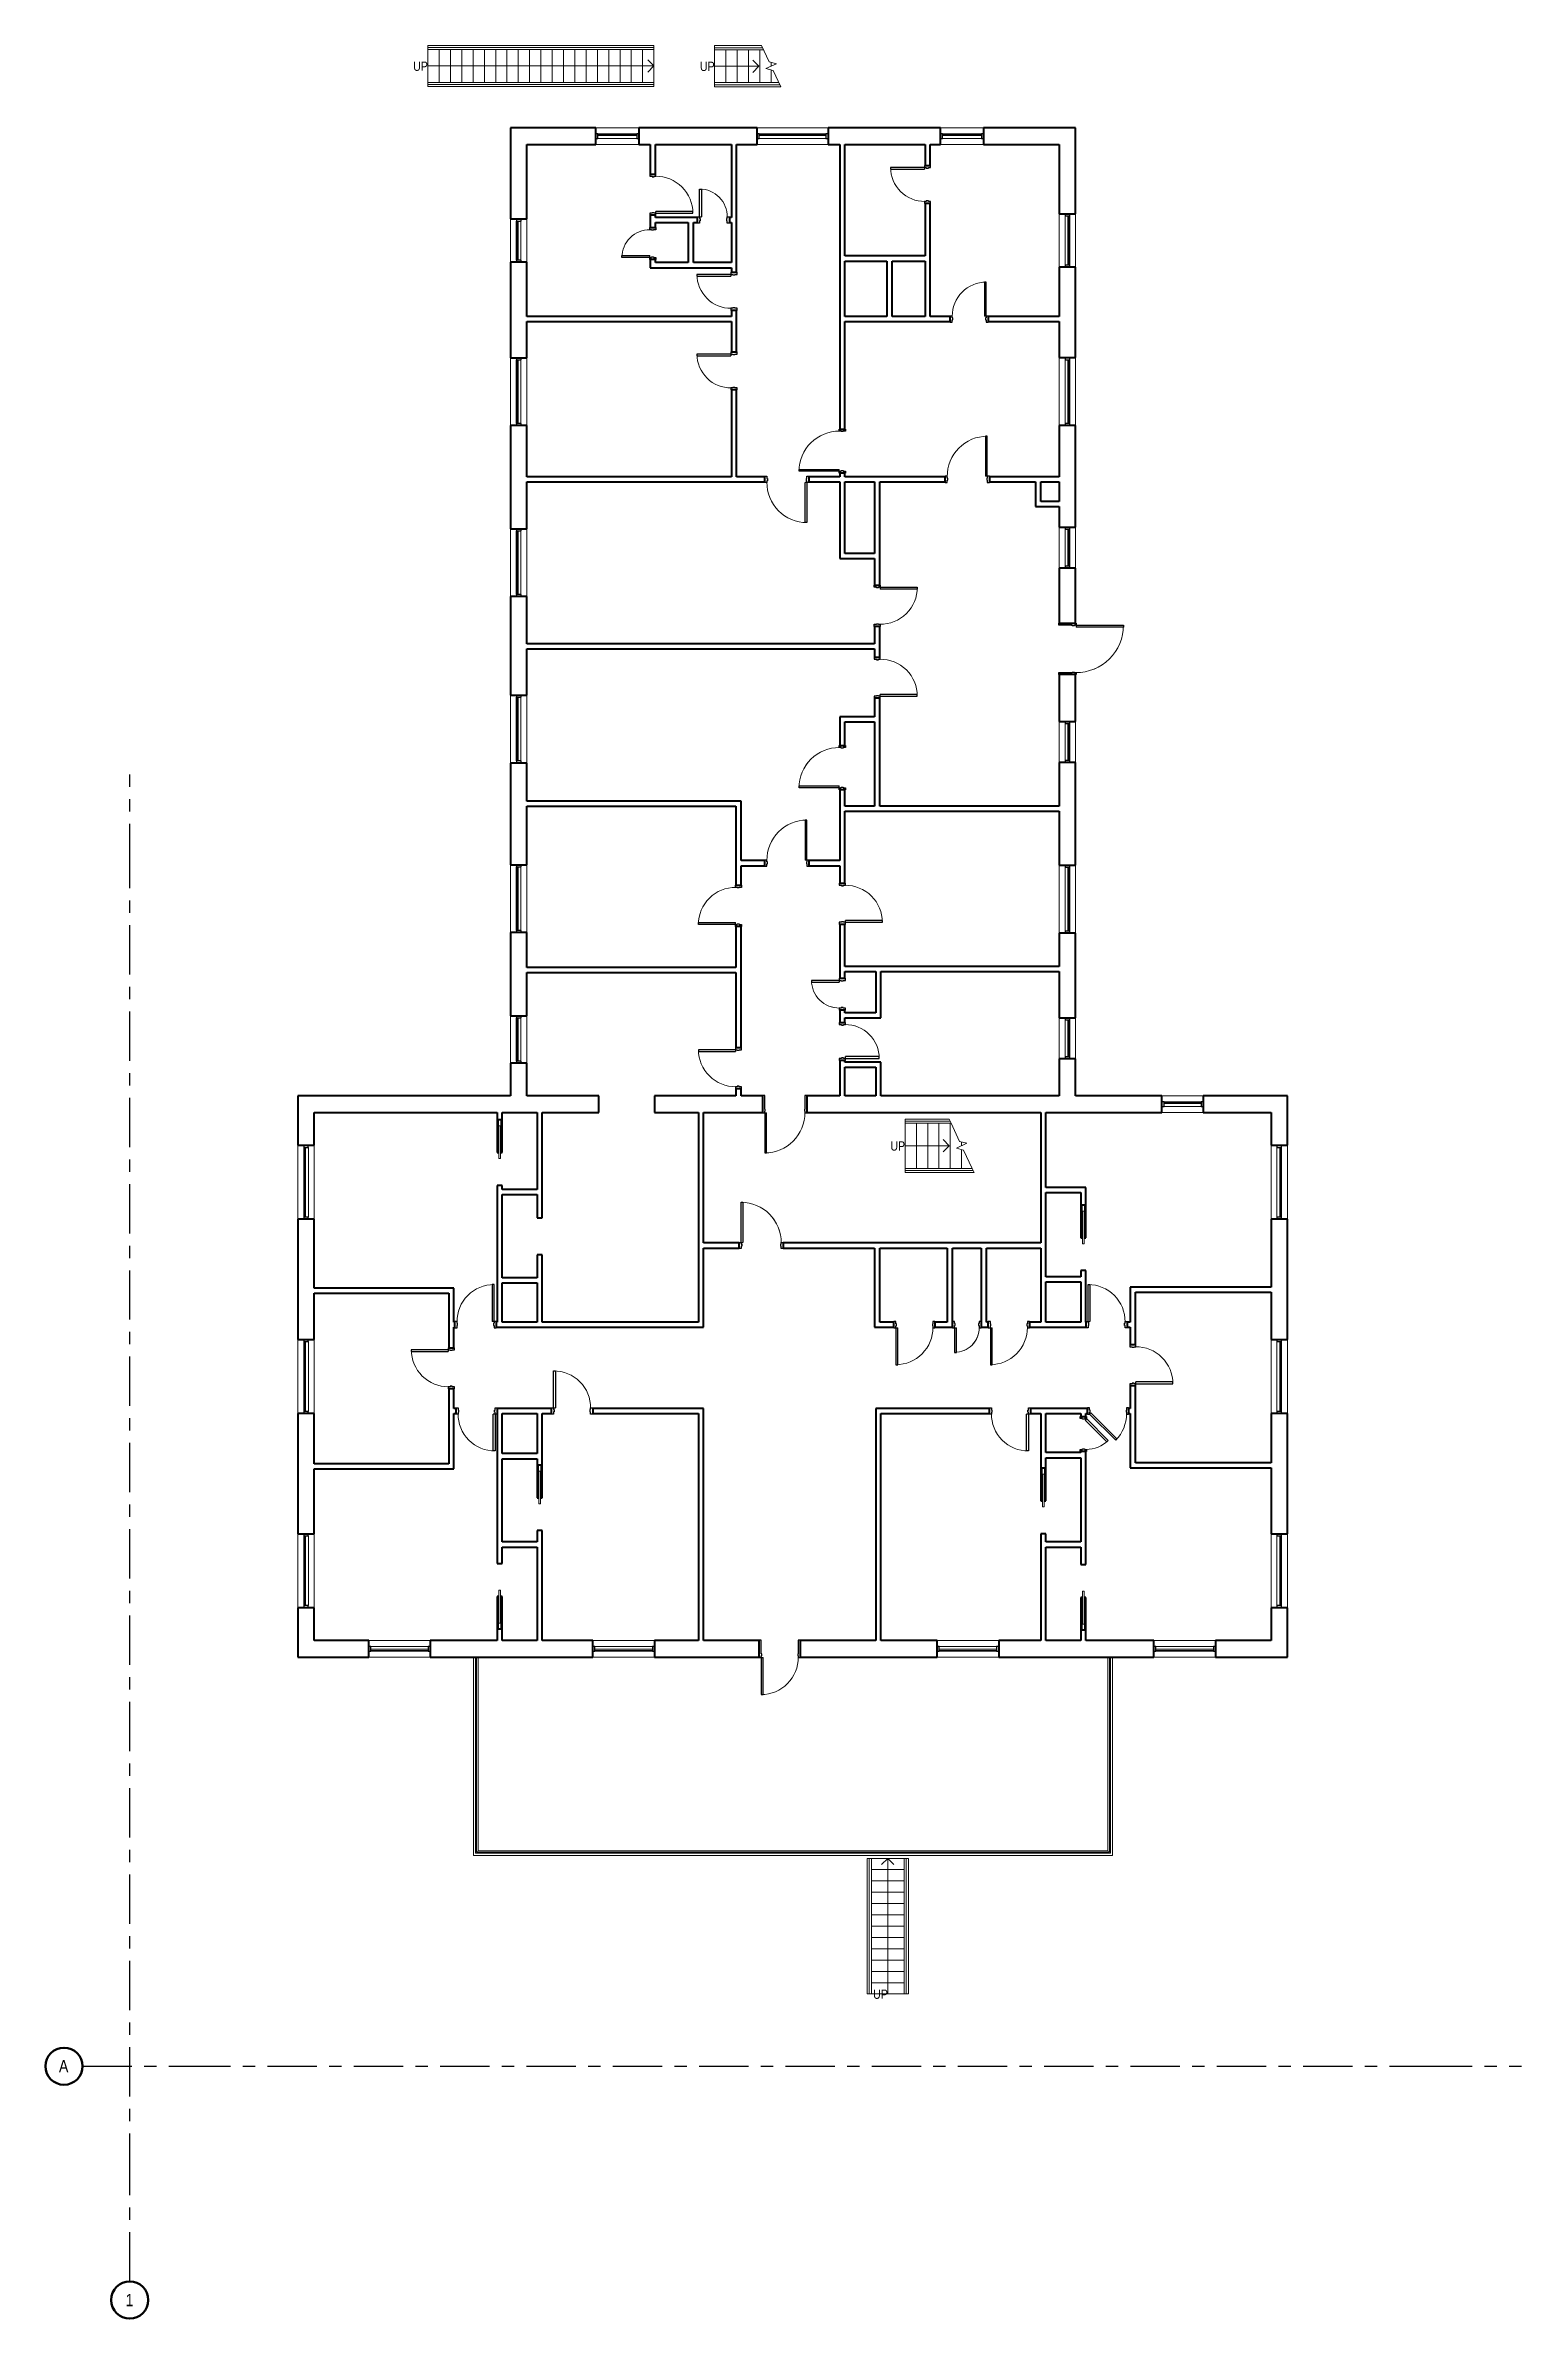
# Model space of a CAD drawing. Header units: inches. Extents: x -1352 to 84, y -1419 to 793.
import ezdxf

# ---------------------------------------------------------------- set-up
doc = ezdxf.new("R2010")
doc.units = ezdxf.units.IN
doc.header["$MEASUREMENT"] = 0
doc.linetypes.add('Grid Line', pattern=[84, 48, -12, 12, -12])
for name, color, linetype, lineweight in [('A-DOOR', 31, 'Continuous', 15), ('A-DOOR-FRAM', 31, 'Continuous', 25), ('A-FLOR-HRAL', 11, 'Continuous', 9), ('A-GLAZ-CURT', 52, 'Continuous', 9), ('A-GLAZ-CWMG', 51, 'Continuous', 9), ('I-WALL', 2, 'Continuous', 15), ('S-GRID', 1, 'Continuous', 9), ('S-GRID-IDEN', 1, 'Continuous', 50), ('S-STRS', 31, 'Continuous', 9), ('S-STRS-ANNO', 31, 'Continuous', 9), ('S-STRS-IDEN', 31, 'Continuous', 9), ('S-STRS-MBND', 31, 'Continuous', 9)]:
    doc.layers.add(name, color=color, linetype=linetype, lineweight=lineweight)
doc.styles.add('Arial Narrow', font='ARIALN.TTF', dxfattribs={"height": 9})
doc.styles.add('Arial Narrow_1', font='ARIALN.TTF', dxfattribs={"height": 12})

msp = doc.modelspace()

# ---------------------------------------------------------------- texts
at = {"layer": 'S-STRS-IDEN', "char_height": 9, "width": 17.194, "attachment_point": 1, "line_spacing_factor": 0.974696, "style": 'Arial Narrow'}
for insert in [(-994.2, 776.9), (-715.1, 776.7), (-529.8, -273.9), (-546.6, -1099.3)]:
    msp.add_mtext('UP', dxfattribs=dict(at, insert=insert))

# ---------------------------------------------------------------- blocks, each defined once
blk = doc.blocks.new('Railing - Railing-5157099-LEVEL 1 - Map Export')
at = {"layer": 'A-FLOR-HRAL'}
for p, q in [((-516.3, -971.6), (-514.3, -971.6)), ((-516.3, -1103.6), (-516.3, -971.6)), ((-514.3, -1103.6), (-514.3, -971.6)), ((-514.3, -1103.6), (-516.3, -1103.6))]:
    blk.add_line(p, q, dxfattribs=at)
blk = doc.blocks.new('Railing - Railing-5157103-LEVEL 1 - Map Export')
at = {"layer": 'A-FLOR-HRAL'}
for p, q in [((-550.3, -971.6), (-548.3, -971.6)), ((-550.3, -1103.6), (-550.3, -971.6)), ((-548.3, -1103.6), (-548.3, -971.6)), ((-548.3, -1103.6), (-550.3, -1103.6))]:
    blk.add_line(p, q, dxfattribs=at)
blk = doc.blocks.new('Door-Pocket-Single - Single Pocket Door-5172794-LEVEL 1 - Map Export')
at = {"layer": 'A-DOOR'}
for p, q in [((-10, 0.75), (-42, 0.75)), ((-42, 0.75), (-42, -0.75)), ((-10, -0.75), (-10, 0.75)), ((-42, -0.75), (-10, -0.75))]:
    blk.add_line(p, q, dxfattribs=at)
blk = doc.blocks.new('Door-Single_CE_ - HM Door-2_ HM Frame-5139876-LEVEL 1 - Map Export')
at = {"layer": 'A-DOOR'}
for p, q in [((18, 39), (16.25, 39)), ((16.25, 39), (16.25, 3)), ((18, 3), (18, 39)), ((16.25, 3), (18, 3))]:
    blk.add_line(p, q, dxfattribs=at)
at = {"layer": 'A-DOOR', "lineweight": 25}
for p, q in [((18, 39), (16.25, 39)), ((16.25, 39), (16.25, 3)), ((18, 3), (18, 39)), ((18, 3), (16.25, 3))]:
    blk.add_line(p, q, dxfattribs=at)
at = {"layer": 'A-DOOR', "lineweight": 9}
blk.add_arc((18, 3), 36, 90, 180.5, dxfattribs=at)
blk.add_arc((18, 3), 36, 90, 180.5, dxfattribs=at)
blk.add_arc((18, 3), 36, 90, 180.5, dxfattribs=at)
blk.add_arc((18, 3), 36, 90, 180.5, dxfattribs=at)
at = {"layer": 'A-DOOR-FRAM'}
for p, q in [((-18, 3), (-20, 3)), ((-20, 3), (-20, -3)), ((-18, 1.25), (-18, 3)), ((-17.5, 1.25), (-18, 1.25)), ((-17.5, -0.75), (-17.5, 1.25)), ((18, 1.25), (17.5, 1.25)), ((17.5, 1.25), (17.5, -0.75)), ((20, 3), (18, 3)), ((18, 3), (18, 1.25)), ((20, -3), (20, 3)), ((-20, -3), (-18, -3)), ((-18, -3), (-18, -0.75)), ((-18, -0.75), (-17.5, -0.75)), ((17.5, -0.75), (18, -0.75)), ((18, -0.75), (18, -3)), ((18, -3), (20, -3))]:
    blk.add_line(p, q, dxfattribs=at)
blk = doc.blocks.new('Door-Pocket-Single - Single Pocket Door-5173088-LEVEL 1 - Map Export')
at = {"layer": 'A-DOOR'}
for p, q in [((-42, 0.75), (-10, 0.75)), ((-42, -0.75), (-42, 0.75)), ((-10, 0.75), (-10, -0.75)), ((-10, -0.75), (-42, -0.75))]:
    blk.add_line(p, q, dxfattribs=at)
blk = doc.blocks.new('Door-Single_CE_ - HM Door-2_ HM Frame-5121650-LEVEL 1 - Map Export')
at = {"layer": 'A-DOOR'}
for p, q in [((16.25, -39), (16.25, -3)), ((16.25, -3), (18, -3)), ((18, -3), (18, -39)), ((18, -39), (16.25, -39))]:
    blk.add_line(p, q, dxfattribs=at)
at = {"layer": 'A-DOOR', "lineweight": 25}
for p, q in [((16.25, -39), (16.25, -3)), ((18, -3), (16.25, -3)), ((18, -3), (18, -39)), ((18, -39), (16.25, -39))]:
    blk.add_line(p, q, dxfattribs=at)
at = {"layer": 'A-DOOR', "lineweight": 9}
blk.add_arc((18, -3), 36, 179.5, 270, dxfattribs=at)
blk.add_arc((18, -3), 36, 179.5, 270, dxfattribs=at)
blk.add_arc((18, -3), 36, 179.5, 270, dxfattribs=at)
blk.add_arc((18, -3), 36, 179.5, 270, dxfattribs=at)
at = {"layer": 'A-DOOR-FRAM'}
for p, q in [((-20, 3), (-18, 3)), ((-20, -3), (-20, 3)), ((-18, 3), (-18, 0.75)), ((-18, 0.75), (-17.5, 0.75)), ((-17.5, 0.75), (-17.5, -1.25)), ((17.5, 0.75), (18, 0.75)), ((17.5, -1.25), (17.5, 0.75)), ((18, 3), (20, 3)), ((18, 0.75), (18, 3)), ((20, 3), (20, -3)), ((-18, -3), (-20, -3)), ((-18, -1.25), (-18, -3)), ((-17.5, -1.25), (-18, -1.25)), ((18, -1.25), (17.5, -1.25)), ((18, -3), (18, -1.25)), ((20, -3), (18, -3))]:
    blk.add_line(p, q, dxfattribs=at)
blk = doc.blocks.new('Door-Single_CE_ - HM Door-2_ HM Frame-5214897-LEVEL 1 - Map Export')
at = {"layer": 'A-DOOR'}
for p, q in [((-7.5, 28.5), (-8.7, 27.2)), ((-8.7, 27.2), (16.8, 1.8)), ((18, 3), (-7.5, 28.5)), ((16.8, 1.8), (18, 3))]:
    blk.add_line(p, q, dxfattribs=at)
at = {"layer": 'A-DOOR', "lineweight": 25}
for p, q in [((-7.5, 28.5), (-8.7, 27.2)), ((-8.7, 27.2), (16.8, 1.8)), ((18, 3), (-7.5, 28.5)), ((18, 3), (16.8, 1.8))]:
    blk.add_line(p, q, dxfattribs=at)
at = {"layer": 'A-DOOR', "lineweight": 9}
blk.add_arc((18, 3), 36, 135, 180.5, dxfattribs=at)
blk.add_arc((18, 3), 36, 135, 180.5, dxfattribs=at)
blk.add_arc((18, 3), 36, 135, 180.5, dxfattribs=at)
blk.add_arc((18, 3), 36, 135, 180.5, dxfattribs=at)
at = {"layer": 'A-DOOR-FRAM'}
for p, q in [((-18, 3), (-20, 3)), ((-20, 3), (-20, -3)), ((-18, 1.3), (-18, 3)), ((-17.5, 1.3), (-18, 1.3)), ((-17.5, -0.7), (-17.5, 1.3)), ((18, 1.3), (17.5, 1.3)), ((17.5, 1.3), (17.5, -0.7)), ((20, 3), (18, 3)), ((18, 3), (18, 1.3)), ((20, -3), (20, 3)), ((-20, -3), (-18, -3)), ((-18, -3), (-18, -0.7)), ((-18, -0.7), (-17.5, -0.7)), ((17.5, -0.7), (18, -0.7)), ((18, -0.7), (18, -3)), ((18, -3), (20, -3))]:
    blk.add_line(p, q, dxfattribs=at)
blk = doc.blocks.new('Door-Single_CE_ - HM Door-2_ HM Frame-5142954-LEVEL 1 - Map Export')
at = {"layer": 'A-DOOR'}
for p, q in [((13.5, 30), (11.75, 30)), ((11.75, 30), (11.75, 3)), ((13.5, 3), (13.5, 30)), ((11.75, 3), (13.5, 3))]:
    blk.add_line(p, q, dxfattribs=at)
at = {"layer": 'A-DOOR', "lineweight": 25}
for p, q in [((13.5, 30), (11.75, 30)), ((11.75, 30), (11.75, 3)), ((13.5, 3), (13.5, 30)), ((13.5, 3), (11.75, 3))]:
    blk.add_line(p, q, dxfattribs=at)
at = {"layer": 'A-DOOR', "lineweight": 9}
for end in [180.5, 180.5, 180.57735, 180.57735]:
    blk.add_arc((13.5, 3), 27, 90, end, dxfattribs=at)
at = {"layer": 'A-DOOR-FRAM'}
for p, q in [((-13.5, 3), (-15.5, 3)), ((-15.5, 3), (-15.5, -3)), ((-13.5, 1.25), (-13.5, 3)), ((-13, 1.25), (-13.5, 1.25)), ((-13, -0.75), (-13, 1.25)), ((13.5, 1.25), (13, 1.25)), ((13, 1.25), (13, -0.75)), ((15.5, 3), (13.5, 3)), ((13.5, 3), (13.5, 1.25)), ((15.5, -3), (15.5, 3)), ((-15.5, -3), (-13.5, -3)), ((-13.5, -3), (-13.5, -0.75)), ((-13.5, -0.75), (-13, -0.75)), ((13, -0.75), (13.5, -0.75)), ((13.5, -0.75), (13.5, -3)), ((13.5, -3), (15.5, -3))]:
    blk.add_line(p, q, dxfattribs=at)
blk = doc.blocks.new('Door-Single_CE_ - HM Door-2_ HM Frame-5154372-LEVEL 1 - Map Export')
at = {"layer": 'A-DOOR'}
for p, q in [((17.75, -42), (17.75, -3)), ((17.75, -3), (19.5, -3)), ((19.5, -3), (19.5, -42)), ((19.5, -42), (17.75, -42))]:
    blk.add_line(p, q, dxfattribs=at)
at = {"layer": 'A-DOOR', "lineweight": 25}
for p, q in [((17.75, -42), (17.75, -3)), ((19.5, -3), (17.75, -3)), ((19.5, -3), (19.5, -42)), ((19.5, -42), (17.75, -42))]:
    blk.add_line(p, q, dxfattribs=at)
at = {"layer": 'A-DOOR', "lineweight": 9}
for start in [179.5, 179.5, 179.51962, 179.51962]:
    blk.add_arc((19.5, -3), 39, start, 270, dxfattribs=at)
at = {"layer": 'A-DOOR-FRAM'}
for p, q in [((-21.5, 3), (-19.5, 3)), ((-21.5, -3), (-21.5, 3)), ((-19.5, 3), (-19.5, 0.75)), ((-19.5, 0.75), (-19, 0.75)), ((-19, 0.75), (-19, -1.25)), ((19, 0.75), (19.5, 0.75)), ((19, -1.25), (19, 0.75)), ((19.5, 3), (21.5, 3)), ((19.5, 0.75), (19.5, 3)), ((21.5, 3), (21.5, -3)), ((-19.5, -3), (-21.5, -3)), ((-19.5, -1.25), (-19.5, -3)), ((-19, -1.25), (-19.5, -1.25)), ((19.5, -1.25), (19, -1.25)), ((19.5, -3), (19.5, -1.25)), ((21.5, -3), (19.5, -3))]:
    blk.add_line(p, q, dxfattribs=at)
blk = doc.blocks.new('Door-Single_CE_ - HM Door-2_ HM Frame-5154406-LEVEL 1 - Map Export')
at = {"layer": 'A-DOOR'}
for p, q in [((19.5, 42), (17.75, 42)), ((17.75, 42), (17.75, 3)), ((19.5, 3), (19.5, 42)), ((17.75, 3), (19.5, 3))]:
    blk.add_line(p, q, dxfattribs=at)
at = {"layer": 'A-DOOR', "lineweight": 25}
for p, q in [((19.5, 42), (17.75, 42)), ((17.75, 42), (17.75, 3)), ((19.5, 3), (19.5, 42)), ((19.5, 3), (17.75, 3))]:
    blk.add_line(p, q, dxfattribs=at)
at = {"layer": 'A-DOOR', "lineweight": 9}
for end in [180.5, 180.5, 180.48038, 180.48038]:
    blk.add_arc((19.5, 3), 39, 90, end, dxfattribs=at)
at = {"layer": 'A-DOOR-FRAM'}
for p, q in [((-19.5, 3), (-21.5, 3)), ((-21.5, 3), (-21.5, -3)), ((-19.5, 1.25), (-19.5, 3)), ((-19, 1.25), (-19.5, 1.25)), ((-19, -0.75), (-19, 1.25)), ((19.5, 1.25), (19, 1.25)), ((19, 1.25), (19, -0.75)), ((21.5, 3), (19.5, 3)), ((19.5, 3), (19.5, 1.25)), ((21.5, -3), (21.5, 3)), ((-21.5, -3), (-19.5, -3)), ((-19.5, -3), (-19.5, -0.75)), ((-19.5, -0.75), (-19, -0.75)), ((19, -0.75), (19.5, -0.75)), ((19.5, -0.75), (19.5, -3)), ((19.5, -3), (21.5, -3))]:
    blk.add_line(p, q, dxfattribs=at)
blk = doc.blocks.new('Door-Single_CE_ - HM Door-2_ HM Frame-5183316-LEVEL 1 - Map Export')
at = {"layer": 'A-DOOR'}
for p, q in [((16.5, 36), (14.75, 36)), ((14.75, 36), (14.75, 3)), ((16.5, 3), (16.5, 36)), ((14.75, 3), (16.5, 3))]:
    blk.add_line(p, q, dxfattribs=at)
at = {"layer": 'A-DOOR', "lineweight": 25}
for p, q in [((16.5, 36), (14.75, 36)), ((14.75, 36), (14.75, 3)), ((16.5, 3), (16.5, 36)), ((16.5, 3), (14.75, 3))]:
    blk.add_line(p, q, dxfattribs=at)
at = {"layer": 'A-DOOR', "lineweight": 9}
for end in [180.5, 180.5, 180.52223, 180.52223]:
    blk.add_arc((16.5, 3), 33, 90, end, dxfattribs=at)
at = {"layer": 'A-DOOR-FRAM'}
for p, q in [((-16.5, 3), (-18.5, 3)), ((-18.5, 3), (-18.5, -3)), ((-16.5, 1.25), (-16.5, 3)), ((-16, 1.25), (-16.5, 1.25)), ((-16, -0.75), (-16, 1.25)), ((16.5, 1.25), (16, 1.25)), ((16, 1.25), (16, -0.75)), ((18.5, 3), (16.5, 3)), ((16.5, 3), (16.5, 1.25)), ((18.5, -3), (18.5, 3)), ((-18.5, -3), (-16.5, -3)), ((-16.5, -3), (-16.5, -0.75)), ((-16.5, -0.75), (-16, -0.75)), ((16, -0.75), (16.5, -0.75)), ((16.5, -0.75), (16.5, -3)), ((16.5, -3), (18.5, -3))]:
    blk.add_line(p, q, dxfattribs=at)
blk = doc.blocks.new('Door-Single_CE_ - HM Door-2_ HM Frame-5142980-LEVEL 1 - Map Export')
at = {"layer": 'A-DOOR'}
for p, q in [((11.75, -30), (11.75, -3)), ((11.75, -3), (13.5, -3)), ((13.5, -3), (13.5, -30)), ((13.5, -30), (11.75, -30))]:
    blk.add_line(p, q, dxfattribs=at)
at = {"layer": 'A-DOOR', "lineweight": 25}
for p, q in [((11.75, -30), (11.75, -3)), ((13.5, -3), (11.75, -3)), ((13.5, -3), (13.5, -30)), ((13.5, -30), (11.75, -30))]:
    blk.add_line(p, q, dxfattribs=at)
at = {"layer": 'A-DOOR', "lineweight": 9}
for start in [179.42265, 179.42265, 179.5, 179.5]:
    blk.add_arc((13.5, -3), 27, start, 270, dxfattribs=at)
at = {"layer": 'A-DOOR-FRAM'}
for p, q in [((-15.5, 3), (-13.5, 3)), ((-15.5, -3), (-15.5, 3)), ((-13.5, 3), (-13.5, 0.75)), ((-13.5, 0.75), (-13, 0.75)), ((-13, 0.75), (-13, -1.25)), ((13, 0.75), (13.5, 0.75)), ((13, -1.25), (13, 0.75)), ((13.5, 3), (15.5, 3)), ((13.5, 0.75), (13.5, 3)), ((15.5, 3), (15.5, -3)), ((-13.5, -3), (-15.5, -3)), ((-13.5, -1.25), (-13.5, -3)), ((-13, -1.25), (-13.5, -1.25)), ((13.5, -1.25), (13, -1.25)), ((13.5, -3), (13.5, -1.25)), ((15.5, -3), (13.5, -3))]:
    blk.add_line(p, q, dxfattribs=at)
blk = doc.blocks.new('Door-Single_CE_ - HM Door-2_ HM Frame-5154440-LEVEL 1 - Map Export')
at = {"layer": 'A-DOOR'}
for p, q in [((19.5, 47.5), (17.75, 47.5)), ((17.75, 47.5), (17.75, 8.5)), ((19.5, 8.5), (19.5, 47.5)), ((17.75, 8.5), (19.5, 8.5))]:
    blk.add_line(p, q, dxfattribs=at)
at = {"layer": 'A-DOOR', "lineweight": 25}
for p, q in [((19.5, 47.5), (17.75, 47.5)), ((17.75, 47.5), (17.75, 8.5)), ((19.5, 8.5), (19.5, 47.5)), ((19.5, 8.5), (17.75, 8.5))]:
    blk.add_line(p, q, dxfattribs=at)
at = {"layer": 'A-DOOR', "lineweight": 9}
for end in [180.5, 180.5, 180.48038, 180.48038]:
    blk.add_arc((19.5, 8.5), 39, 90, end, dxfattribs=at)
at = {"layer": 'A-DOOR-FRAM'}
for p, q in [((-19.5, 8.5), (-21.5, 8.5)), ((-21.5, 8.5), (-21.5, -8.5)), ((-19.5, 6.75), (-19.5, 8.5)), ((-19, 6.75), (-19.5, 6.75)), ((-19.5, -8.5), (-19.5, 4.75)), ((-19.5, 4.75), (-19, 4.75)), ((-19, 4.75), (-19, 6.75)), ((19.5, 6.75), (19, 6.75)), ((19, 6.75), (19, 4.75)), ((19, 4.75), (19.5, 4.75)), ((21.5, 8.5), (19.5, 8.5)), ((19.5, 8.5), (19.5, 6.75)), ((19.5, 4.75), (19.5, -8.5)), ((21.5, -8.5), (21.5, 8.5)), ((-21.5, -8.5), (-19.5, -8.5)), ((19.5, -8.5), (21.5, -8.5))]:
    blk.add_line(p, q, dxfattribs=at)
blk = doc.blocks.new('Door-Single_CE_ - HM Door-2_ HM Frame-5183772-LEVEL 1 - Map Export')
at = {"layer": 'A-DOOR'}
for p, q in [((21.25, -54.5), (21.25, -8.5)), ((21.25, -8.5), (23, -8.5)), ((23, -8.5), (23, -54.5)), ((23, -54.5), (21.25, -54.5))]:
    blk.add_line(p, q, dxfattribs=at)
at = {"layer": 'A-DOOR', "lineweight": 25}
for p, q in [((21.25, -54.5), (21.25, -8.5)), ((23, -8.5), (21.25, -8.5)), ((23, -8.5), (23, -54.5)), ((23, -54.5), (21.25, -54.5))]:
    blk.add_line(p, q, dxfattribs=at)
at = {"layer": 'A-DOOR', "lineweight": 9}
for start in [179.5, 179.5, 179.55767, 179.55767]:
    blk.add_arc((23, -8.5), 46, start, 270, dxfattribs=at)
at = {"layer": 'A-DOOR-FRAM'}
for p, q in [((-25, 8.5), (-23, 8.5)), ((-25, -8.5), (-25, 8.5)), ((-23, 8.5), (-23, -4.75)), ((23, 8.5), (25, 8.5)), ((23, -4.75), (23, 8.5)), ((25, 8.5), (25, -8.5)), ((-23, -8.5), (-25, -8.5)), ((-23, -4.75), (-22.5, -4.75)), ((-23, -6.75), (-23, -8.5)), ((-22.5, -6.75), (-23, -6.75)), ((-22.5, -4.75), (-22.5, -6.75)), ((22.5, -4.75), (23, -4.75)), ((22.5, -6.75), (22.5, -4.75)), ((23, -6.75), (22.5, -6.75)), ((23, -8.5), (23, -6.75)), ((25, -8.5), (23, -8.5))]:
    blk.add_line(p, q, dxfattribs=at)
blk = doc.blocks.new('System Panel - zGlazed-5218120-LEVEL 1 - Map Export')
at = {"layer": 'A-GLAZ-CURT', "lineweight": 15}
for p, q in [((21, -0.5), (-21, -0.5)), ((-21, -0.5), (-21, -1.5)), ((-21, -1.5), (21, -1.5)), ((21, -1.5), (21, -0.5))]:
    blk.add_line(p, q, dxfattribs=at)
blk = doc.blocks.new('Rectangular Mullion - 4 1_2_ x 2_ Rectangular_CE_-5161547-LEVEL 1 - Map Export')
at = {"layer": 'A-GLAZ-CWMG'}
for p, q in [((-893.8, -195.7), (-893.8, -153.7)), ((-889.3, -195.7), (-889.3, -153.7))]:
    blk.add_line(p, q, dxfattribs=at)
blk = doc.blocks.new('Rectangular Mullion - 4 1_2_ x 2_ Rectangular_CE_-5218101-LEVEL 1 - Map Export')
at = {"layer": 'A-GLAZ-CWMG', "lineweight": 25}
for p, q in [((-2, 2.25), (0, 2.25)), ((-2, -2.25), (-2, 2.25)), ((0, 2.25), (0, -2.25)), ((0, -2.25), (-2, -2.25))]:
    blk.add_line(p, q, dxfattribs=at)
blk = doc.blocks.new('Rectangular Mullion - 4 1_2_ x 2_ Rectangular_CE_-5218102-LEVEL 1 - Map Export')
at = {"layer": 'A-GLAZ-CWMG', "lineweight": 25}
for p, q in [((0, 2.25), (-2, 2.25)), ((-2, 2.25), (-2, -2.25)), ((0, -2.25), (0, 2.25)), ((-2, -2.25), (0, -2.25))]:
    blk.add_line(p, q, dxfattribs=at)
blk = doc.blocks.new('System Panel - zGlazed-5218121-LEVEL 1 - Map Export')
at = {"layer": 'A-GLAZ-CURT', "lineweight": 15}
for p, q in [((31, 1.5), (-31, 1.5)), ((-31, 1.5), (-31, 0.5)), ((-31, 0.5), (31, 0.5)), ((31, 0.5), (31, 1.5))]:
    blk.add_line(p, q, dxfattribs=at)
blk = doc.blocks.new('Rectangular Mullion - 4 1_2_ x 2_ Rectangular_CE_-5161738-LEVEL 1 - Map Export')
at = {"layer": 'A-GLAZ-CWMG'}
for p, q in [((-893.8, -6.7), (-893.8, -68.7)), ((-889.3, -6.7), (-889.3, -68.7))]:
    blk.add_line(p, q, dxfattribs=at)
blk = doc.blocks.new('Rectangular Mullion - 4 1_2_ x 2_ Rectangular_CE_-5218122-LEVEL 1 - Map Export')
at = {"layer": 'A-GLAZ-CWMG', "lineweight": 25}
for p, q in [((-2, 2.25), (0, 2.25)), ((-2, -2.25), (-2, 2.25)), ((0, 2.25), (0, -2.25)), ((0, -2.25), (-2, -2.25))]:
    blk.add_line(p, q, dxfattribs=at)
blk = doc.blocks.new('Rectangular Mullion - 4 1_2_ x 2_ Rectangular_CE_-5218123-LEVEL 1 - Map Export')
at = {"layer": 'A-GLAZ-CWMG', "lineweight": 25}
for p, q in [((0, 2.25), (-2, 2.25)), ((-2, 2.25), (-2, -2.25)), ((0, -2.25), (0, 2.25)), ((-2, -2.25), (0, -2.25))]:
    blk.add_line(p, q, dxfattribs=at)
blk = doc.blocks.new('System Panel - zGlazed-5227685-LEVEL 1 - Map Export')
at = {"layer": 'A-GLAZ-CURT', "lineweight": 15}
for p, q in [((19, 1.5), (-19, 1.5)), ((-19, 1.5), (-19, 0.5)), ((-19, 0.5), (19, 0.5)), ((19, 0.5), (19, 1.5))]:
    blk.add_line(p, q, dxfattribs=at)
blk = doc.blocks.new('Rectangular Mullion - 4 1_2_ x 2_ Rectangular_CE_-5208501-LEVEL 1 - Map Export')
at = {"layer": 'A-GLAZ-CWMG'}
for p, q in [((-893.8, 621.7), (-893.8, 583.7)), ((-889.3, 621.7), (-889.3, 583.7))]:
    blk.add_line(p, q, dxfattribs=at)
blk = doc.blocks.new('System Panel - zGlazed-5218100-LEVEL 1 - Map Export')
at = {"layer": 'A-GLAZ-CURT', "lineweight": 15}
for p, q in [((24, -0.5), (-24, -0.5)), ((-24, -0.5), (-24, -1.5)), ((-24, -1.5), (24, -1.5)), ((24, -1.5), (24, -0.5))]:
    blk.add_line(p, q, dxfattribs=at)
blk = doc.blocks.new('Rectangular Mullion - 4 1_2_ x 2_ Rectangular_CE_-5163797-LEVEL 1 - Map Export')
at = {"layer": 'A-GLAZ-CWMG'}
for p, q in [((-359.8, 626.8), (-359.8, 578.8)), ((-355.3, 626.8), (-355.3, 578.8))]:
    blk.add_line(p, q, dxfattribs=at)
blk = doc.blocks.new('System Panel - zGlazed-5218103-LEVEL 1 - Map Export')
at = {"layer": 'A-GLAZ-CURT', "lineweight": 15}
for p, q in [((31, -0.5), (-31, -0.5)), ((-31, -0.5), (-31, -1.5)), ((-31, -1.5), (31, -1.5)), ((31, -1.5), (31, -0.5))]:
    blk.add_line(p, q, dxfattribs=at)
blk = doc.blocks.new('Rectangular Mullion - 4 1_2_ x 2_ Rectangular_CE_-5163817-LEVEL 1 - Map Export')
at = {"layer": 'A-GLAZ-CWMG'}
for p, q in [((-359.8, 486.8), (-359.8, 424.8)), ((-355.3, 486.8), (-355.3, 424.8))]:
    blk.add_line(p, q, dxfattribs=at)
blk = doc.blocks.new('System Panel - zGlazed-5218104-LEVEL 1 - Map Export')
at = {"layer": 'A-GLAZ-CURT', "lineweight": 15}
for p, q in [((18, -0.5), (-18, -0.5)), ((-18, -0.5), (-18, -1.5)), ((-18, -1.5), (18, -1.5)), ((18, -1.5), (18, -0.5))]:
    blk.add_line(p, q, dxfattribs=at)
blk = doc.blocks.new('Rectangular Mullion - 4 1_2_ x 2_ Rectangular_CE_-5163835-LEVEL 1 - Map Export')
at = {"layer": 'A-GLAZ-CWMG'}
for p, q in [((-359.8, 321.8), (-359.8, 285.8)), ((-355.3, 321.8), (-355.3, 285.8))]:
    blk.add_line(p, q, dxfattribs=at)
blk = doc.blocks.new('Railing - Railing-5200160-LEVEL 1 - Map Export')
at = {"layer": 'A-FLOR-HRAL'}
for p, q in [((-515.5, -300.2), (-450.3, -300.2)), ((-515.5, -302.2), (-515.5, -300.2)), ((-515.5, -302.2), (-449.3, -302.2)), ((-449.3, -302.2), (-450.3, -300.2))]:
    blk.add_line(p, q, dxfattribs=at)
blk = doc.blocks.new('Railing - Railing-5200164-LEVEL 1 - Map Export')
at = {"layer": 'A-FLOR-HRAL'}
for p, q in [((-515.5, -254.2), (-471.7, -254.2)), ((-515.5, -256.2), (-515.5, -254.2)), ((-515.5, -256.2), (-470.8, -256.2)), ((-470.8, -256.2), (-471.7, -254.2))]:
    blk.add_line(p, q, dxfattribs=at)
blk = doc.blocks.new('System Panel - zGlazed-5227686-LEVEL 1 - Map Export')
at = {"layer": 'A-GLAZ-CURT', "lineweight": 15}
for p, q in [((32.5, 1.5), (-32.5, 1.5)), ((-32.5, 1.5), (-32.5, 0.5)), ((-32.5, 0.5), (32.5, 0.5)), ((32.5, 0.5), (32.5, 1.5))]:
    blk.add_line(p, q, dxfattribs=at)
blk = doc.blocks.new('Rectangular Mullion - 4 1_2_ x 2_ Rectangular_CE_-5208614-LEVEL 1 - Map Export')
at = {"layer": 'A-GLAZ-CWMG'}
for p, q in [((-592.5, 706.5), (-657.5, 706.5)), ((-592.5, 702), (-657.5, 702))]:
    blk.add_line(p, q, dxfattribs=at)
blk = doc.blocks.new('System Panel - zGlazed-5218125-LEVEL 1 - Map Export')
at = {"layer": 'A-GLAZ-CURT', "lineweight": 15}
for p, q in [((34, 1.5), (-34, 1.5)), ((-34, 1.5), (-34, 0.5)), ((-34, 0.5), (34, 0.5)), ((34, 0.5), (34, 1.5))]:
    blk.add_line(p, q, dxfattribs=at)
blk = doc.blocks.new('Rectangular Mullion - 4 1_2_ x 2_ Rectangular_CE_-5210159-LEVEL 1 - Map Export')
at = {"layer": 'A-GLAZ-CWMG'}
for p, q in [((-1100.7, -657.7), (-1100.7, -725.7)), ((-1096.2, -657.7), (-1096.2, -725.7))]:
    blk.add_line(p, q, dxfattribs=at)
blk = doc.blocks.new('Door-Single_CE_ - HM Door-2_ HM Frame-5214509-LEVEL 1 - Map Export')
at = {"layer": 'A-DOOR'}
for p, q in [((18, 44.5), (16.25, 44.5)), ((16.25, 44.5), (16.25, 8.5)), ((18, 8.5), (18, 44.5)), ((16.25, 8.5), (18, 8.5))]:
    blk.add_line(p, q, dxfattribs=at)
at = {"layer": 'A-DOOR', "lineweight": 25}
for p, q in [((18, 44.5), (16.25, 44.5)), ((16.25, 44.5), (16.25, 8.5)), ((18, 8.5), (18, 44.5)), ((18, 8.5), (16.25, 8.5))]:
    blk.add_line(p, q, dxfattribs=at)
at = {"layer": 'A-DOOR', "lineweight": 9}
blk.add_arc((18, 8.5), 36, 90, 180.5, dxfattribs=at)
blk.add_arc((18, 8.5), 36, 90, 180.5, dxfattribs=at)
blk.add_arc((18, 8.5), 36, 90, 180.5, dxfattribs=at)
blk.add_arc((18, 8.5), 36, 90, 180.5, dxfattribs=at)
at = {"layer": 'A-DOOR-FRAM'}
for p, q in [((-18, 8.5), (-20, 8.5)), ((-20, 8.5), (-20, -8.5)), ((-18, 6.75), (-18, 8.5)), ((-17.5, 6.75), (-18, 6.75)), ((-18, -8.5), (-18, 4.75)), ((-18, 4.75), (-17.5, 4.75)), ((-17.5, 4.75), (-17.5, 6.75)), ((18, 6.75), (17.5, 6.75)), ((17.5, 6.75), (17.5, 4.75)), ((17.5, 4.75), (18, 4.75)), ((20, 8.5), (18, 8.5)), ((18, 8.5), (18, 6.75)), ((18, 4.75), (18, -8.5)), ((20, -8.5), (20, 8.5)), ((-20, -8.5), (-18, -8.5)), ((18, -8.5), (20, -8.5))]:
    blk.add_line(p, q, dxfattribs=at)
blk = doc.blocks.new('Door-Single_CE_ - WD Door-2_ WD Frame-5214871-LEVEL 1 - Map Export')
at = {"layer": 'A-DOOR'}
for p, q in [((-7.6, -22.8), (13.6, -1.6)), ((15, -3), (-6.2, -24.2)), ((13.6, -1.6), (15, -3)), ((-6.2, -24.2), (-7.6, -22.8))]:
    blk.add_line(p, q, dxfattribs=at)
at = {"layer": 'A-DOOR', "lineweight": 25}
for p, q in [((-7.6, -22.8), (13.6, -1.6)), ((15, -3), (-6.2, -24.2)), ((15, -3), (13.6, -1.6)), ((-6.2, -24.2), (-7.6, -22.8))]:
    blk.add_line(p, q, dxfattribs=at)
at = {"layer": 'A-DOOR', "lineweight": 9}
for start in [179.5, 179.5, 179.4523, 179.4523]:
    blk.add_arc((15, -3), 30, start, 225, dxfattribs=at)
at = {"layer": 'A-DOOR-FRAM'}
for p, q in [((-17, 3), (-15, 3)), ((-17, -3), (-17, 3)), ((-15, 3), (-15, 1)), ((-15, 1), (-14.5, 1)), ((-14.5, 1), (-14.5, -1)), ((14.5, 1), (15, 1)), ((14.5, -1), (14.5, 1)), ((15, 3), (17, 3)), ((15, 1), (15, 3)), ((17, 3), (17, -3)), ((-15, -3), (-17, -3)), ((-15, -1), (-15, -3)), ((-14.5, -1), (-15, -1)), ((15, -1), (14.5, -1)), ((15, -3), (15, -1)), ((17, -3), (15, -3))]:
    blk.add_line(p, q, dxfattribs=at)
blk = doc.blocks.new('Door-Single_CE_ - WD Door-2_ WD Frame-5215058-LEVEL 1 - Map Export')
at = {"layer": 'A-DOOR'}
for p, q in [((12, 27), (10, 27)), ((10, 27), (10, 3)), ((12, 3), (12, 27)), ((10, 3), (12, 3))]:
    blk.add_line(p, q, dxfattribs=at)
at = {"layer": 'A-DOOR', "lineweight": 25}
for p, q in [((12, 27), (10, 27)), ((10, 27), (10, 3)), ((12, 3), (12, 27)), ((12, 3), (10, 3))]:
    blk.add_line(p, q, dxfattribs=at)
at = {"layer": 'A-DOOR', "lineweight": 9}
for end in [180.5, 180.5, 180.6124, 180.6124]:
    blk.add_arc((12, 3), 24, 90, end, dxfattribs=at)
at = {"layer": 'A-DOOR-FRAM'}
for p, q in [((-12, 3), (-14, 3)), ((-14, 3), (-14, -3)), ((-12, 1), (-12, 3)), ((-11.5, 1), (-12, 1)), ((-11.5, -1), (-11.5, 1)), ((12, 1), (11.5, 1)), ((11.5, 1), (11.5, -1)), ((14, 3), (12, 3)), ((12, 3), (12, 1)), ((14, -3), (14, 3)), ((-14, -3), (-12, -3)), ((-12, -3), (-12, -1)), ((-12, -1), (-11.5, -1)), ((11.5, -1), (12, -1)), ((12, -1), (12, -3)), ((12, -3), (14, -3))]:
    blk.add_line(p, q, dxfattribs=at)
blk = doc.blocks.new('Railing - Railing-5228206-LEVEL 1 - Map Export')
at = {"layer": 'A-FLOR-HRAL'}
for p, q in [((-700.8, 756.4), (-638.3, 756.4)), ((-700.8, 754.4), (-700.8, 756.4)), ((-700.8, 754.4), (-637.4, 754.4)), ((-637.4, 754.4), (-638.3, 756.4))]:
    blk.add_line(p, q, dxfattribs=at)
blk = doc.blocks.new('Railing - Railing-5228210-LEVEL 1 - Map Export')
at = {"layer": 'A-FLOR-HRAL'}
for p, q in [((-700.8, 790.4), (-654.2, 790.4)), ((-700.8, 788.4), (-700.8, 790.4)), ((-700.8, 788.4), (-653.3, 788.4)), ((-653.3, 788.4), (-654.2, 790.4))]:
    blk.add_line(p, q, dxfattribs=at)
blk = doc.blocks.new('Railing - Railing-5228679-LEVEL 1 - Map Export')
at = {"layer": 'A-FLOR-HRAL'}
for p, q in [((-979.9, 756.6), (-759.9, 756.6)), ((-979.9, 754.6), (-979.9, 756.6)), ((-979.9, 754.6), (-759.9, 754.6)), ((-759.9, 756.6), (-759.9, 754.6))]:
    blk.add_line(p, q, dxfattribs=at)
blk = doc.blocks.new('Railing - Railing-5228683-LEVEL 1 - Map Export')
at = {"layer": 'A-FLOR-HRAL'}
for p, q in [((-979.9, 790.6), (-759.9, 790.6)), ((-979.9, 788.6), (-979.9, 790.6)), ((-979.9, 788.6), (-759.9, 788.6)), ((-759.9, 790.6), (-759.9, 788.6))]:
    blk.add_line(p, q, dxfattribs=at)
blk = doc.blocks.new('System Panel - zGlazed-5229311-LEVEL 1 - Map Export')
at = {"layer": 'A-GLAZ-CURT', "lineweight": 15}
for p, q in [((34, -0.5), (-34, -0.5)), ((-34, -0.5), (-34, -1.5)), ((-34, -1.5), (34, -1.5)), ((34, -1.5), (34, -0.5))]:
    blk.add_line(p, q, dxfattribs=at)
blk = doc.blocks.new('Rectangular Mullion - 4 1_2_ x 2_ Rectangular_CE_-5229025-LEVEL 1 - Map Export')
at = {"layer": 'A-GLAZ-CWMG'}
for p, q in [((-153.6, -657.7), (-153.6, -725.7)), ((-149.1, -657.7), (-149.1, -725.7))]:
    blk.add_line(p, q, dxfattribs=at)
blk = doc.blocks.new('System Panel - zGlazed-5221513-LEVEL 1 - Map Export')
at = {"layer": 'A-GLAZ-CURT', "lineweight": 15}
for p, q in [((18, 1.5), (-18, 1.5)), ((-18, 1.5), (-18, 0.5)), ((-18, 0.5), (18, 0.5)), ((18, 0.5), (18, 1.5))]:
    blk.add_line(p, q, dxfattribs=at)
blk = doc.blocks.new('Rectangular Mullion - 4 1_2_ x 2_ Rectangular_CE_-5221512-LEVEL 1 - Map Export')
at = {"layer": 'A-GLAZ-CWMG'}
for p, q in [((-227.5, -235.5), (-263.5, -235.5)), ((-227.5, -240), (-263.5, -240))]:
    blk.add_line(p, q, dxfattribs=at)
blk = doc.blocks.new('System Panel - zGlazed-5230621-LEVEL 1 - Map Export')
at = {"layer": 'A-GLAZ-CURT', "lineweight": 15}
for p, q in [((28, 1.5), (-28, 1.5)), ((-28, 1.5), (-28, 0.5)), ((-28, 0.5), (28, 0.5)), ((28, 0.5), (28, 1.5))]:
    blk.add_line(p, q, dxfattribs=at)
blk = doc.blocks.new('Rectangular Mullion - 4 1_2_ x 2_ Rectangular_CE_-5230058-LEVEL 1 - Map Export')
at = {"layer": 'A-GLAZ-CWMG'}
for p, q in [((-271.4, -765.5), (-215.4, -765.5)), ((-271.4, -770), (-215.4, -770))]:
    blk.add_line(p, q, dxfattribs=at)
blk = doc.blocks.new('Top Rail Type - Top Rail_Internal_-5231426-LEVEL 1 - Map Export')
at = {"layer": 'A-FLOR-HRAL'}
for p, q in [((-935.5, -968.7), (-935.5, -775.7)), ((-933.5, -966.7), (-933.5, -775.7)), ((-315.6, -775.7), (-315.6, -966.7)), ((-313.6, -775.7), (-313.6, -968.7)), ((-313.6, -968.7), (-935.5, -968.7)), ((-315.6, -966.7), (-933.5, -966.7))]:
    blk.add_line(p, q, dxfattribs=at)
blk = doc.blocks.new('Handrail Type - Handrail_Internal_-5231441-LEVEL 1 - Map Export')
at = {"layer": 'A-FLOR-HRAL'}
for p, q in [((-932.5, -775.7), (-932.5, -965.7)), ((-931, -964.2), (-931, -775.7)), ((-318.1, -775.7), (-318.1, -964.2)), ((-316.6, -965.7), (-316.6, -775.7)), ((-932.5, -965.7), (-316.6, -965.7)), ((-318.1, -964.2), (-931, -964.2))]:
    blk.add_line(p, q, dxfattribs=at)
for points in [[(-931.8, -965.1), (-931.8, -965), (-931.8, -965), (-931.7, -965), (-931.7, -964.9), (-931.6, -964.9), (-931.6, -964.9)], [(-317.2, -965.1), (-317.2, -965), (-317.3, -965), (-317.3, -965), (-317.4, -964.9), (-317.4, -964.9), (-317.4, -964.9)]]:
    blk.add_open_spline(points, degree=3, knots=[0.46086968, 0.46086968, 0.46086968, 0.46086968, 0.47916667, 0.5, 0.52083333, 0.53913032, 0.53913032, 0.53913032, 0.53913032], dxfattribs=at)
blk = doc.blocks.new('Handrail Type - Handrail_Internal_-V1-LEVEL 1 - Map Export')
at = {"layer": 'A-FLOR-HRAL'}
for p, q in [((-932.5, -775.7), (-932.5, -965.7)), ((-931, -775.7), (-931, -964.2)), ((-318.1, -964.2), (-318.1, -775.7)), ((-316.6, -965.7), (-316.6, -775.7)), ((-932.5, -965.7), (-316.6, -965.7)), ((-931, -964.2), (-318.1, -964.2))]:
    blk.add_line(p, q, dxfattribs=at)
blk = doc.blocks.new('Grid - Grid Head-Circle_CE_-46466-LEVEL 1 - Map Export')
at = {"layer": 'S-GRID-IDEN'}
blk.add_circle((0, 0), 0.188, dxfattribs=at)

# ---------------------------------------------------------------- linework, layer by layer
at = {"layer": 'I-WALL', "lineweight": 40}
for p, q in [((-899.5, 712.3), (-899.5, 623.7)), ((-816.5, 712.3), (-899.5, 712.3)), ((-816.5, 696.3), (-816.5, 712.3)), ((-659.5, 712.3), (-774.5, 712.3)), ((-774.5, 712.3), (-774.5, 696.3)), ((-659.5, 696.3), (-659.5, 712.3)), ((-481.1, 712.3), (-590.5, 712.3)), ((-590.5, 712.3), (-590.5, 696.3)), ((-481.1, 696.3), (-481.1, 712.3)), ((-349.5, 712.3), (-439.1, 712.3)), ((-439.1, 712.3), (-439.1, 696.3)), ((-349.5, 628.8), (-349.5, 712.3)), ((-883.5, 623.7), (-883.5, 696.3)), ((-883.5, 696.3), (-816.5, 696.3)), ((-774.5, 696.3), (-763.5, 696.3)), ((-763.5, 696.3), (-763.5, 667.3)), ((-758.5, 696.3), (-684.5, 696.3)), ((-758.5, 667.3), (-758.5, 696.3)), ((-684.5, 696.3), (-684.5, 625.3)), ((-679.5, 696.3), (-659.5, 696.3)), ((-679.5, 571.8), (-679.5, 696.3)), ((-590.5, 696.3), (-579.1, 696.3)), ((-579.1, 696.3), (-579.1, 419.3)), ((-574.1, 696.3), (-496.1, 696.3)), ((-574.1, 587.8), (-574.1, 696.3)), ((-496.1, 696.3), (-496.1, 675.8)), ((-491.1, 696.3), (-481.1, 696.3)), ((-491.1, 675.8), (-491.1, 696.3)), ((-439.1, 696.3), (-365.5, 696.3)), ((-365.5, 696.3), (-365.5, 628.8)), ((-763.5, 667.3), (-758.5, 667.3)), ((-496.1, 675.8), (-491.1, 675.8)), ((-899.5, 623.7), (-883.5, 623.7)), ((-763.5, 627.3), (-763.5, 615.3)), ((-758.5, 627.3), (-763.5, 627.3)), ((-758.5, 625.3), (-758.5, 627.3)), ((-717.5, 625.3), (-758.5, 625.3)), ((-758.5, 615.3), (-758.5, 620.3)), ((-758.5, 620.3), (-726.5, 620.3)), ((-726.5, 620.3), (-726.5, 581.3)), ((-721.5, 620.3), (-717.5, 620.3)), ((-721.5, 581.3), (-721.5, 620.3)), ((-717.5, 620.3), (-717.5, 625.3)), ((-684.5, 625.3), (-686.5, 625.3)), ((-686.5, 625.3), (-686.5, 620.3)), ((-686.5, 620.3), (-684.5, 620.3)), ((-684.5, 620.3), (-684.5, 581.3)), ((-496.1, 638.8), (-496.1, 587.8)), ((-491.1, 638.8), (-496.1, 638.8)), ((-491.1, 528.8), (-491.1, 638.8)), ((-365.5, 628.8), (-349.5, 628.8)), ((-763.5, 615.3), (-758.5, 615.3)), ((-883.5, 581.7), (-899.5, 581.7)), ((-899.5, 581.7), (-899.5, 488.7)), ((-883.5, 528.8), (-883.5, 581.7)), ((-763.5, 584.3), (-763.5, 576.3)), ((-758.5, 584.3), (-763.5, 584.3)), ((-763.5, 576.3), (-684.5, 576.3)), ((-758.5, 581.3), (-758.5, 584.3)), ((-726.5, 581.3), (-758.5, 581.3)), ((-684.5, 581.3), (-721.5, 581.3)), ((-684.5, 576.3), (-684.5, 571.8)), ((-496.1, 587.8), (-574.1, 587.8)), ((-574.1, 582.8), (-533.1, 582.8)), ((-574.1, 528.8), (-574.1, 582.8)), ((-533.1, 582.8), (-533.1, 528.8)), ((-528.1, 582.8), (-496.1, 582.8)), ((-528.1, 528.8), (-528.1, 582.8)), ((-496.1, 582.8), (-496.1, 528.8)), ((-365.5, 576.8), (-365.5, 528.8)), ((-349.5, 576.8), (-365.5, 576.8)), ((-349.5, 488.8), (-349.5, 576.8)), ((-684.5, 571.8), (-679.5, 571.8)), ((-679.5, 534.8), (-684.5, 534.8)), ((-684.5, 534.8), (-684.5, 528.8)), ((-679.5, 494.3), (-679.5, 534.8)), ((-684.5, 528.8), (-883.5, 528.8)), ((-883.5, 488.7), (-883.5, 523.8)), ((-883.5, 523.8), (-684.5, 523.8)), ((-684.5, 523.8), (-684.5, 494.3)), ((-533.1, 528.8), (-574.1, 528.8)), ((-574.1, 523.8), (-471.6, 523.8)), ((-574.1, 419.3), (-574.1, 523.8)), ((-496.1, 528.8), (-528.1, 528.8)), ((-471.6, 528.8), (-491.1, 528.8)), ((-471.6, 523.8), (-471.6, 528.8)), ((-365.5, 528.8), (-434.6, 528.8)), ((-434.6, 528.8), (-434.6, 523.8)), ((-434.6, 523.8), (-365.5, 523.8)), ((-365.5, 523.8), (-365.5, 488.8)), ((-899.5, 488.7), (-883.5, 488.7)), ((-684.5, 494.3), (-679.5, 494.3)), ((-365.5, 488.8), (-349.5, 488.8)), ((-679.5, 457.3), (-684.5, 457.3)), ((-684.5, 457.3), (-684.5, 372.8)), ((-679.5, 372.8), (-679.5, 457.3)), ((-883.5, 422.7), (-899.5, 422.7)), ((-899.5, 422.7), (-899.5, 322.3)), ((-883.5, 372.8), (-883.5, 422.7)), ((-365.5, 422.8), (-365.5, 372.8)), ((-349.5, 422.8), (-365.5, 422.8)), ((-349.5, 323.8), (-349.5, 422.8)), ((-579.1, 419.3), (-574.1, 419.3)), ((-574.1, 376.3), (-579.1, 376.3)), ((-579.1, 376.3), (-579.1, 372.8)), ((-574.1, 372.8), (-574.1, 376.3)), ((-684.5, 372.8), (-883.5, 372.8)), ((-883.5, 322.3), (-883.5, 367.8)), ((-883.5, 367.8), (-652, 367.8)), ((-652, 372.8), (-679.5, 372.8)), ((-652, 367.8), (-652, 372.8)), ((-579.1, 372.8), (-609, 372.8)), ((-609, 372.8), (-609, 367.8)), ((-609, 367.8), (-579.1, 367.8)), ((-579.1, 367.8), (-579.1, 293.3)), ((-476.5, 372.8), (-574.1, 372.8)), ((-574.1, 367.8), (-545.1, 367.8)), ((-574.1, 298.3), (-574.1, 367.8)), ((-545.1, 367.8), (-545.1, 298.3)), ((-540.1, 267.3), (-540.1, 367.8)), ((-540.1, 367.8), (-476.5, 367.8)), ((-476.5, 367.8), (-476.5, 372.8)), ((-365.5, 372.8), (-433.5, 372.8)), ((-433.5, 372.8), (-433.5, 367.8)), ((-433.5, 367.8), (-388.5, 367.8)), ((-388.5, 367.8), (-388.5, 343.8)), ((-383.5, 367.8), (-365.5, 367.8)), ((-383.5, 348.8), (-383.5, 367.8)), ((-365.5, 367.8), (-365.5, 348.8)), ((-388.5, 343.8), (-365.5, 343.8)), ((-365.5, 348.8), (-383.5, 348.8)), ((-365.5, 343.8), (-365.5, 323.8)), ((-899.5, 322.3), (-883.5, 322.3)), ((-365.5, 323.8), (-349.5, 323.8)), ((-579.1, 293.3), (-545.1, 293.3)), ((-545.1, 298.3), (-574.1, 298.3)), ((-545.1, 293.3), (-545.1, 267.3)), ((-545.1, 267.3), (-540.1, 267.3)), ((-365.5, 283.8), (-365.5, 230.3)), ((-349.5, 283.8), (-365.5, 283.8)), ((-349.5, 230.3), (-349.5, 283.8)), ((-883.5, 256.3), (-899.5, 256.3)), ((-899.5, 256.3), (-899.5, 160.3)), ((-883.5, 210.3), (-883.5, 256.3)), ((-540.1, 227.3), (-545.1, 227.3)), ((-545.1, 227.3), (-545.1, 210.3)), ((-540.1, 197.3), (-540.1, 227.3)), ((-365.5, 230.3), (-349.5, 230.3)), ((-545.1, 210.3), (-883.5, 210.3)), ((-883.5, 160.3), (-883.5, 205.3)), ((-883.5, 205.3), (-545.1, 205.3)), ((-545.1, 205.3), (-545.1, 197.3)), ((-545.1, 197.3), (-540.1, 197.3)), ((-365.5, 180.3), (-365.5, 134.8)), ((-349.5, 180.3), (-365.5, 180.3)), ((-349.5, 134.8), (-349.5, 180.3)), ((-899.5, 160.3), (-883.5, 160.3)), ((-540.1, 157.3), (-545.1, 157.3)), ((-545.1, 157.3), (-545.1, 139.3)), ((-540.1, 52.3), (-540.1, 157.3)), ((-579.1, 139.3), (-579.1, 111.3)), ((-545.1, 139.3), (-579.1, 139.3)), ((-574.1, 111.3), (-574.1, 134.3)), ((-574.1, 134.3), (-545.1, 134.3)), ((-545.1, 134.3), (-545.1, 52.3)), ((-365.5, 134.8), (-349.5, 134.8)), ((-579.1, 111.3), (-574.1, 111.3)), ((-883.5, 94.3), (-899.5, 94.3)), ((-899.5, 94.3), (-899.5, -4.7)), ((-883.5, 57.3), (-883.5, 94.3)), ((-365.5, 94.8), (-365.5, 52.3)), ((-349.5, 94.8), (-365.5, 94.8)), ((-349.5, -5.2), (-349.5, 94.8)), ((-574.1, 68.3), (-579.1, 68.3)), ((-579.1, 68.3), (-579.1, -0.7)), ((-574.1, 52.3), (-574.1, 68.3)), ((-675.1, 57.3), (-883.5, 57.3)), ((-883.5, -4.7), (-883.5, 52.3)), ((-883.5, 52.3), (-680.1, 52.3)), ((-680.1, 52.3), (-680.1, -24.7)), ((-675.1, -0.7), (-675.1, 57.3)), ((-545.1, 52.3), (-574.1, 52.3)), ((-574.1, -22.7), (-574.1, 47.3)), ((-574.1, 47.3), (-365.5, 47.3)), ((-365.5, 52.3), (-540.1, 52.3)), ((-365.5, 47.3), (-365.5, -5.2)), ((-899.5, -4.7), (-883.5, -4.7)), ((-652, -0.7), (-675.1, -0.7)), ((-675.1, -24.7), (-675.1, -5.7)), ((-675.1, -5.7), (-652, -5.7)), ((-652, -5.7), (-652, -0.7)), ((-579.1, -0.7), (-609, -0.7)), ((-609, -0.7), (-609, -5.7)), ((-609, -5.7), (-579.1, -5.7)), ((-579.1, -5.7), (-579.1, -22.7)), ((-365.5, -5.2), (-349.5, -5.2)), ((-680.1, -24.7), (-675.1, -24.7)), ((-579.1, -22.7), (-574.1, -22.7)), ((-675.1, -64.7), (-680.1, -64.7)), ((-680.1, -64.7), (-680.1, -104.7)), ((-675.1, -182.7), (-675.1, -64.7)), ((-574.1, -62.7), (-579.1, -62.7)), ((-579.1, -62.7), (-579.1, -115.2)), ((-574.1, -103.7), (-574.1, -62.7)), ((-883.5, -70.7), (-899.5, -70.7)), ((-899.5, -70.7), (-899.5, -151.7)), ((-883.5, -104.7), (-883.5, -70.7)), ((-365.5, -71.2), (-365.5, -103.7)), ((-349.5, -71.2), (-365.5, -71.2)), ((-349.5, -153.7), (-349.5, -71.2)), ((-680.1, -104.7), (-883.5, -104.7)), ((-883.5, -151.7), (-883.5, -109.7)), ((-883.5, -109.7), (-680.1, -109.7)), ((-680.1, -109.7), (-680.1, -182.7)), ((-365.5, -103.7), (-574.1, -103.7)), ((-574.1, -115.2), (-574.1, -108.7)), ((-574.1, -108.7), (-544.1, -108.7)), ((-544.1, -108.7), (-544.1, -148.7)), ((-539.1, -108.7), (-365.5, -108.7)), ((-539.1, -153.7), (-539.1, -108.7)), ((-365.5, -108.7), (-365.5, -153.7)), ((-579.1, -115.2), (-574.1, -115.2)), ((-899.5, -151.7), (-883.5, -151.7)), ((-574.1, -146.2), (-579.1, -146.2)), ((-579.1, -146.2), (-579.1, -158.2)), ((-574.1, -148.7), (-574.1, -146.2)), ((-544.1, -148.7), (-574.1, -148.7)), ((-574.1, -158.2), (-574.1, -153.7)), ((-574.1, -153.7), (-539.1, -153.7)), ((-365.5, -153.7), (-349.5, -153.7)), ((-579.1, -158.2), (-574.1, -158.2)), ((-883.5, -197.7), (-899.5, -197.7)), ((-899.5, -197.7), (-899.5, -229.7)), ((-883.5, -229.7), (-883.5, -197.7)), ((-680.1, -182.7), (-675.1, -182.7)), ((-574.1, -195.2), (-579.1, -195.2)), ((-579.1, -195.2), (-579.1, -229.7)), ((-574.1, -196.7), (-574.1, -195.2)), ((-539.1, -196.7), (-574.1, -196.7)), ((-539.1, -229.7), (-539.1, -196.7)), ((-365.5, -193.7), (-365.5, -229.7)), ((-349.5, -193.7), (-365.5, -193.7)), ((-349.5, -229.7), (-349.5, -193.7)), ((-574.1, -229.7), (-574.1, -201.7)), ((-574.1, -201.7), (-544.1, -201.7)), ((-544.1, -201.7), (-544.1, -229.7)), ((-1106.5, -229.7), (-1106.5, -277.7)), ((-899.5, -229.7), (-1106.5, -229.7)), ((-813.5, -229.7), (-883.5, -229.7)), ((-813.5, -245.7), (-813.5, -229.7)), ((-680.1, -229.7), (-759.4, -229.7)), ((-759.4, -229.7), (-759.4, -245.7)), ((-675.1, -222.7), (-680.1, -222.7)), ((-680.1, -222.7), (-680.1, -229.7)), ((-675.1, -229.7), (-675.1, -222.7)), ((-654, -229.7), (-675.1, -229.7)), ((-654, -245.7), (-654, -229.7)), ((-579.1, -229.7), (-611, -229.7)), ((-611, -229.7), (-611, -245.7)), ((-544.1, -229.7), (-574.1, -229.7)), ((-365.5, -229.7), (-539.1, -229.7)), ((-265.5, -229.7), (-349.5, -229.7)), ((-265.5, -245.7), (-265.5, -229.7)), ((-143.4, -229.7), (-225.5, -229.7)), ((-225.5, -229.7), (-225.5, -245.7)), ((-143.4, -277.7), (-143.4, -229.7)), ((-1090.5, -277.7), (-1090.5, -245.7)), ((-1090.5, -245.7), (-912.5, -245.7)), ((-912.5, -245.7), (-912.5, -284.7)), ((-911.5, -284.7), (-911.5, -252.7)), ((-911.5, -252.7), (-908.5, -252.7)), ((-908.5, -252.7), (-908.5, -284.7)), ((-907.5, -245.7), (-873.5, -245.7)), ((-907.5, -284.7), (-907.5, -245.7)), ((-873.5, -245.7), (-873.5, -320.7)), ((-868.5, -245.7), (-813.5, -245.7)), ((-868.5, -348.2), (-868.5, -245.7)), ((-759.4, -245.7), (-716.5, -245.7)), ((-716.5, -245.7), (-716.5, -449.7)), ((-711.5, -372.7), (-711.5, -245.7)), ((-711.5, -245.7), (-654, -245.7)), ((-611, -245.7), (-383.5, -245.7)), ((-383.5, -245.7), (-383.5, -372.7)), ((-378.5, -318.7), (-378.5, -245.7)), ((-378.5, -245.7), (-265.5, -245.7)), ((-225.5, -245.7), (-159.4, -245.7)), ((-159.4, -245.7), (-159.4, -277.7)), ((-1106.5, -277.7), (-1090.5, -277.7)), ((-912.5, -284.7), (-911.5, -284.7)), ((-908.5, -284.7), (-907.5, -284.7)), ((-159.4, -277.7), (-143.4, -277.7)), ((-907.5, -316.7), (-912.5, -316.7)), ((-912.5, -316.7), (-912.5, -449.7)), ((-907.5, -320.7), (-907.5, -316.7)), ((-873.5, -320.7), (-907.5, -320.7)), ((-907.5, -406.7), (-907.5, -325.7)), ((-907.5, -325.7), (-873.5, -325.7)), ((-873.5, -325.7), (-873.5, -348.2)), ((-339.5, -318.7), (-378.5, -318.7)), ((-378.5, -405.7), (-378.5, -323.7)), ((-378.5, -323.7), (-344.5, -323.7)), ((-344.5, -323.7), (-344.5, -367.7)), ((-339.5, -367.7), (-339.5, -318.7)), ((-1090.5, -349.7), (-1106.5, -349.7)), ((-1106.5, -349.7), (-1106.5, -466.7)), ((-1090.5, -416.7), (-1090.5, -349.7)), ((-873.5, -348.2), (-868.5, -348.2)), ((-343.5, -367.7), (-343.5, -335.7)), ((-343.5, -335.7), (-340.5, -335.7)), ((-340.5, -335.7), (-340.5, -367.7)), ((-159.4, -349.7), (-159.4, -415.7)), ((-143.4, -349.7), (-159.4, -349.7)), ((-143.4, -466.7), (-143.4, -349.7)), ((-677, -372.7), (-711.5, -372.7)), ((-677, -377.7), (-677, -372.7)), ((-383.5, -372.7), (-634, -372.7)), ((-634, -372.7), (-634, -377.7)), ((-344.5, -367.7), (-343.5, -367.7)), ((-340.5, -367.7), (-339.5, -367.7)), ((-868.5, -384.2), (-873.5, -384.2)), ((-873.5, -384.2), (-873.5, -406.7)), ((-868.5, -449.7), (-868.5, -384.2)), ((-711.5, -454.7), (-711.5, -377.7)), ((-711.5, -377.7), (-677, -377.7)), ((-634, -377.7), (-545.1, -377.7)), ((-545.1, -377.7), (-545.1, -454.7)), ((-540.1, -449.7), (-540.1, -377.7)), ((-540.1, -377.7), (-474.4, -377.7)), ((-474.4, -377.7), (-474.4, -449.7)), ((-469.4, -377.7), (-441.4, -377.7)), ((-469.4, -454.7), (-469.4, -377.7)), ((-441.4, -377.7), (-441.4, -454.7)), ((-436.4, -377.7), (-383.5, -377.7)), ((-436.4, -449.7), (-436.4, -377.7)), ((-383.5, -377.7), (-383.5, -449.7)), ((-954.5, -416.7), (-1090.5, -416.7)), ((-954.5, -449.7), (-954.5, -416.7)), ((-873.5, -406.7), (-907.5, -406.7)), ((-907.5, -449.7), (-907.5, -411.7)), ((-907.5, -411.7), (-873.5, -411.7)), ((-873.5, -411.7), (-873.5, -449.7)), ((-344.5, -405.7), (-378.5, -405.7)), ((-378.5, -449.7), (-378.5, -410.7)), ((-378.5, -410.7), (-344.5, -410.7)), ((-339.5, -399.7), (-344.5, -399.7)), ((-344.5, -399.7), (-344.5, -405.7)), ((-344.5, -410.7), (-344.5, -449.7)), ((-339.5, -449.7), (-339.5, -399.7)), ((-296.4, -415.7), (-296.4, -449.7)), ((-159.4, -415.7), (-296.4, -415.7)), ((-1090.5, -466.7), (-1090.5, -421.7)), ((-1090.5, -421.7), (-959.5, -421.7)), ((-959.5, -421.7), (-959.5, -474.7)), ((-291.4, -471.7), (-291.4, -420.7)), ((-291.4, -420.7), (-159.4, -420.7)), ((-159.4, -420.7), (-159.4, -466.7)), ((-953.5, -449.7), (-954.5, -449.7)), ((-954.5, -474.7), (-954.5, -454.7)), ((-954.5, -454.7), (-953.5, -454.7)), ((-953.5, -454.7), (-953.5, -449.7)), ((-912.5, -449.7), (-913.5, -449.7)), ((-913.5, -449.7), (-913.5, -454.7)), ((-913.5, -454.7), (-711.5, -454.7)), ((-873.5, -449.7), (-907.5, -449.7)), ((-716.5, -449.7), (-868.5, -449.7)), ((-545.1, -454.7), (-526.4, -454.7)), ((-526.4, -449.7), (-540.1, -449.7)), ((-526.4, -454.7), (-526.4, -449.7)), ((-474.4, -449.7), (-486.4, -449.7)), ((-486.4, -449.7), (-486.4, -454.7)), ((-486.4, -454.7), (-469.4, -454.7)), ((-441.4, -454.7), (-434.5, -454.7)), ((-434.5, -449.7), (-436.4, -449.7)), ((-434.5, -454.7), (-434.5, -449.7)), ((-383.5, -449.7), (-394.5, -449.7)), ((-394.5, -449.7), (-394.5, -454.7)), ((-394.5, -454.7), (-339.4, -454.7)), ((-344.5, -449.7), (-378.5, -449.7)), ((-339.4, -449.7), (-339.5, -449.7)), ((-339.4, -454.7), (-339.4, -449.7)), ((-296.4, -449.7), (-299.4, -449.7)), ((-299.4, -449.7), (-299.4, -454.7)), ((-299.4, -454.7), (-296.4, -454.7)), ((-296.4, -454.7), (-296.4, -471.7)), ((-1106.5, -466.7), (-1090.5, -466.7)), ((-959.5, -474.7), (-954.5, -474.7)), ((-296.4, -471.7), (-291.4, -471.7)), ((-159.4, -466.7), (-143.4, -466.7)), ((-959.5, -514.7), (-959.5, -587.7)), ((-954.5, -514.7), (-959.5, -514.7)), ((-954.5, -533.7), (-954.5, -514.7)), ((-291.4, -511.7), (-296.4, -511.7)), ((-296.4, -511.7), (-296.4, -533.7)), ((-291.4, -586.7), (-291.4, -511.7)), ((-1090.5, -538.7), (-1106.5, -538.7)), ((-1106.5, -538.7), (-1106.5, -655.7)), ((-1090.5, -587.7), (-1090.5, -538.7)), ((-952.5, -533.7), (-954.5, -533.7)), ((-954.5, -592.7), (-954.5, -538.7)), ((-954.5, -538.7), (-952.5, -538.7)), ((-952.5, -538.7), (-952.5, -533.7)), ((-912.5, -533.7), (-912.5, -684.7)), ((-859.5, -533.7), (-912.5, -533.7)), ((-907.5, -577.7), (-907.5, -538.7)), ((-907.5, -538.7), (-873.5, -538.7)), ((-873.5, -538.7), (-873.5, -577.7)), ((-868.5, -620.7), (-868.5, -538.7)), ((-868.5, -538.7), (-859.5, -538.7)), ((-859.5, -538.7), (-859.5, -533.7)), ((-711.5, -533.7), (-819.5, -533.7)), ((-819.5, -533.7), (-819.5, -538.7)), ((-819.5, -538.7), (-716.5, -538.7)), ((-716.5, -538.7), (-716.5, -759.7)), ((-711.5, -759.7), (-711.5, -533.7)), ((-433.5, -533.7), (-544.1, -533.7)), ((-544.1, -533.7), (-544.1, -759.7)), ((-539.1, -538.7), (-433.5, -538.7)), ((-539.1, -759.7), (-539.1, -538.7)), ((-433.5, -538.7), (-433.5, -533.7)), ((-338, -533.7), (-393.5, -533.7)), ((-393.5, -533.7), (-393.5, -538.7)), ((-393.5, -538.7), (-383.5, -538.7)), ((-383.5, -538.7), (-383.5, -623.7)), ((-378.5, -538.7), (-344.5, -538.7)), ((-378.5, -576.7), (-378.5, -538.7)), ((-344.5, -538.7), (-344.5, -541.7)), ((-344.5, -541.7), (-339.5, -541.7)), ((-339.5, -538.7), (-338, -538.7)), ((-339.5, -541.7), (-339.5, -538.7)), ((-338, -538.7), (-338, -533.7)), ((-296.4, -533.7), (-298, -533.7)), ((-298, -533.7), (-298, -538.7)), ((-298, -538.7), (-296.4, -538.7)), ((-296.4, -538.7), (-296.4, -591.7)), ((-159.4, -538.7), (-159.4, -586.7)), ((-143.4, -538.7), (-159.4, -538.7)), ((-143.4, -655.7), (-143.4, -538.7)), ((-959.5, -587.7), (-1090.5, -587.7)), ((-1090.5, -655.7), (-1090.5, -592.7)), ((-1090.5, -592.7), (-954.5, -592.7)), ((-873.5, -577.7), (-907.5, -577.7)), ((-907.5, -663.7), (-907.5, -582.7)), ((-907.5, -582.7), (-873.5, -582.7)), ((-873.5, -582.7), (-873.5, -620.7)), ((-872.5, -620.7), (-872.5, -588.7)), ((-872.5, -588.7), (-869.5, -588.7)), ((-869.5, -588.7), (-869.5, -620.7)), ((-382.5, -623.7), (-382.5, -591.7)), ((-382.5, -591.7), (-379.5, -591.7)), ((-379.5, -591.7), (-379.5, -623.7)), ((-344.5, -576.7), (-378.5, -576.7)), ((-378.5, -623.7), (-378.5, -581.7)), ((-378.5, -581.7), (-344.5, -581.7)), ((-339.5, -575.7), (-344.5, -575.7)), ((-344.5, -575.7), (-344.5, -576.7)), ((-344.5, -581.7), (-344.5, -663.7)), ((-339.5, -685.7), (-339.5, -575.7)), ((-296.4, -591.7), (-159.4, -591.7)), ((-159.4, -586.7), (-291.4, -586.7)), ((-159.4, -591.7), (-159.4, -655.7)), ((-873.5, -620.7), (-872.5, -620.7)), ((-869.5, -620.7), (-868.5, -620.7)), ((-383.5, -623.7), (-382.5, -623.7)), ((-379.5, -623.7), (-378.5, -623.7)), ((-1106.5, -655.7), (-1090.5, -655.7)), ((-873.5, -652.7), (-873.5, -663.7)), ((-868.5, -652.7), (-873.5, -652.7)), ((-868.5, -759.7), (-868.5, -652.7)), ((-378.5, -655.7), (-383.5, -655.7)), ((-383.5, -655.7), (-383.5, -759.7)), ((-378.5, -663.7), (-378.5, -655.7)), ((-159.4, -655.7), (-143.4, -655.7)), ((-912.5, -684.7), (-907.5, -684.7)), ((-873.5, -663.7), (-907.5, -663.7)), ((-907.5, -684.7), (-907.5, -668.7)), ((-907.5, -668.7), (-873.5, -668.7)), ((-873.5, -668.7), (-873.5, -759.7)), ((-344.5, -663.7), (-378.5, -663.7)), ((-378.5, -759.7), (-378.5, -668.7)), ((-378.5, -668.7), (-344.5, -668.7)), ((-344.5, -668.7), (-344.5, -685.7)), ((-344.5, -685.7), (-339.5, -685.7)), ((-1090.5, -727.7), (-1106.5, -727.7)), ((-1106.5, -727.7), (-1106.5, -775.7)), ((-1090.5, -759.7), (-1090.5, -727.7)), ((-912.5, -716.7), (-912.5, -759.7)), ((-911.5, -716.7), (-912.5, -716.7)), ((-911.5, -748.7), (-911.5, -716.7)), ((-907.5, -716.7), (-908.5, -716.7)), ((-908.5, -716.7), (-908.5, -748.7)), ((-907.5, -759.7), (-907.5, -716.7)), ((-343.5, -717.7), (-344.5, -717.7)), ((-344.5, -717.7), (-344.5, -759.7)), ((-343.5, -749.7), (-343.5, -717.7)), ((-339.5, -717.7), (-340.5, -717.7)), ((-340.5, -717.7), (-340.5, -749.7)), ((-339.5, -759.7), (-339.5, -717.7)), ((-159.4, -727.7), (-159.4, -759.7)), ((-143.4, -727.7), (-159.4, -727.7)), ((-143.4, -775.7), (-143.4, -727.7)), ((-908.5, -748.7), (-911.5, -748.7)), ((-340.5, -749.7), (-343.5, -749.7)), ((-1037.5, -759.7), (-1090.5, -759.7)), ((-1037.5, -775.7), (-1037.5, -759.7)), ((-912.5, -759.7), (-977.5, -759.7)), ((-977.5, -759.7), (-977.5, -775.7)), ((-873.5, -759.7), (-907.5, -759.7)), ((-819.4, -759.7), (-868.5, -759.7)), ((-819.4, -775.7), (-819.4, -759.7)), ((-716.5, -759.7), (-759.4, -759.7)), ((-759.4, -759.7), (-759.4, -775.7)), ((-657.5, -759.7), (-711.5, -759.7)), ((-657.5, -775.7), (-657.5, -759.7)), ((-544.1, -759.7), (-617.5, -759.7)), ((-617.5, -759.7), (-617.5, -775.7)), ((-484.4, -759.7), (-539.1, -759.7)), ((-484.4, -775.7), (-484.4, -759.7)), ((-383.5, -759.7), (-424.4, -759.7)), ((-424.4, -759.7), (-424.4, -775.7)), ((-344.5, -759.7), (-378.5, -759.7)), ((-273.4, -759.7), (-339.5, -759.7)), ((-273.4, -775.7), (-273.4, -759.7)), ((-159.4, -759.7), (-213.4, -759.7)), ((-213.4, -759.7), (-213.4, -775.7)), ((-1106.5, -775.7), (-1037.5, -775.7)), ((-977.5, -775.7), (-819.4, -775.7)), ((-759.4, -775.7), (-657.5, -775.7)), ((-617.5, -775.7), (-484.4, -775.7)), ((-424.4, -775.7), (-273.4, -775.7)), ((-213.4, -775.7), (-143.4, -775.7))]:
    msp.add_line(p, q, dxfattribs=at)
at = {"layer": 'I-WALL'}
for p, q in [((-816.5, 712.3), (-774.5, 712.3)), ((-659.5, 712.3), (-590.5, 712.3)), ((-481.1, 712.3), (-439.1, 712.3)), ((-774.5, 696.3), (-816.5, 696.3)), ((-590.5, 696.3), (-659.5, 696.3)), ((-439.1, 696.3), (-481.1, 696.3)), ((-899.5, 581.7), (-899.5, 623.7)), ((-883.5, 623.7), (-883.5, 581.7)), ((-365.5, 576.8), (-365.5, 628.8)), ((-349.5, 628.8), (-349.5, 576.8)), ((-899.5, 422.7), (-899.5, 488.7)), ((-883.5, 488.7), (-883.5, 422.7)), ((-365.5, 422.8), (-365.5, 488.8)), ((-349.5, 488.8), (-349.5, 422.8)), ((-899.5, 256.3), (-899.5, 322.3)), ((-883.5, 322.3), (-883.5, 256.3)), ((-365.5, 283.8), (-365.5, 323.8)), ((-349.5, 323.8), (-349.5, 283.8)), ((-899.5, 94.3), (-899.5, 160.3)), ((-883.5, 160.3), (-883.5, 94.3)), ((-365.5, 94.8), (-365.5, 134.8)), ((-349.5, 134.8), (-349.5, 94.8)), ((-899.5, -70.7), (-899.5, -4.7)), ((-883.5, -4.7), (-883.5, -70.7)), ((-365.5, -71.2), (-365.5, -5.2)), ((-349.5, -5.2), (-349.5, -71.2)), ((-899.5, -197.7), (-899.5, -151.7)), ((-883.5, -151.7), (-883.5, -197.7)), ((-365.5, -193.7), (-365.5, -153.7)), ((-349.5, -153.7), (-349.5, -193.7)), ((-265.5, -229.7), (-225.5, -229.7)), ((-225.5, -245.7), (-265.5, -245.7)), ((-1106.5, -349.7), (-1106.5, -277.7)), ((-1090.5, -277.7), (-1090.5, -349.7)), ((-159.4, -349.7), (-159.4, -277.7)), ((-143.4, -277.7), (-143.4, -349.7)), ((-1106.5, -538.7), (-1106.5, -466.7)), ((-1090.5, -466.7), (-1090.5, -538.7)), ((-159.4, -538.7), (-159.4, -466.7)), ((-143.4, -466.7), (-143.4, -538.7)), ((-1106.5, -727.7), (-1106.5, -655.7)), ((-1090.5, -655.7), (-1090.5, -727.7)), ((-159.4, -727.7), (-159.4, -655.7)), ((-143.4, -655.7), (-143.4, -727.7)), ((-1037.5, -759.7), (-977.5, -759.7)), ((-819.4, -759.7), (-759.4, -759.7)), ((-484.4, -759.7), (-424.4, -759.7)), ((-273.4, -759.7), (-213.4, -759.7)), ((-977.5, -775.7), (-1037.5, -775.7)), ((-759.4, -775.7), (-819.4, -775.7)), ((-424.4, -775.7), (-484.4, -775.7)), ((-213.4, -775.7), (-273.4, -775.7))]:
    msp.add_line(p, q, dxfattribs=at)
at = {"layer": 'S-GRID', "linetype": 'Grid Line', "lineweight": 25}
for p, q in [((-1270, -13), (-1270, 83)), ((-1270, -1287.4), (-1270, -13)), ((-1220, -1173.9), (-11.6, -1173.9)), ((-11.6, -1173.9), (84.4, -1173.9))]:
    msp.add_line(p, q, dxfattribs=at)
at = {"layer": 'S-STRS'}
for p, q in [((-979.9, 792.6), (-979.9, 790.6)), ((-979.9, 792.6), (-759.9, 792.6)), ((-979.9, 788.6), (-979.9, 756.6)), ((-968.9, 788.6), (-968.9, 756.6)), ((-957.9, 788.6), (-957.9, 756.6)), ((-946.9, 788.6), (-946.9, 756.6)), ((-935.9, 788.6), (-935.9, 756.6)), ((-924.9, 788.6), (-924.9, 756.6)), ((-913.9, 788.6), (-913.9, 756.6)), ((-902.9, 788.6), (-902.9, 756.6)), ((-891.9, 788.6), (-891.9, 756.6)), ((-880.9, 788.6), (-880.9, 756.6)), ((-869.9, 788.6), (-869.9, 756.6)), ((-858.9, 788.6), (-858.9, 756.6)), ((-847.9, 788.6), (-847.9, 756.6)), ((-836.9, 788.6), (-836.9, 756.6)), ((-825.9, 788.6), (-825.9, 756.6)), ((-814.9, 788.6), (-814.9, 756.6)), ((-803.9, 788.6), (-803.9, 756.6)), ((-792.9, 788.6), (-792.9, 756.6)), ((-781.9, 788.6), (-781.9, 756.6)), ((-770.9, 788.6), (-770.9, 756.6)), ((-759.9, 790.6), (-759.9, 792.6)), ((-759.9, 788.6), (-759.9, 756.6)), ((-700.8, 792.4), (-700.8, 790.4)), ((-700.8, 792.4), (-655.1, 792.4)), ((-700.8, 788.4), (-700.8, 756.4)), ((-689.8, 788.4), (-689.8, 756.4)), ((-678.8, 788.4), (-678.8, 756.4)), ((-667.8, 788.4), (-667.8, 756.4)), ((-656.8, 788.4), (-656.8, 756.4)), ((-645.8, 776), (-645.8, 772.4)), ((-979.9, 754.6), (-979.9, 752.6)), ((-979.9, 752.6), (-759.9, 752.6)), ((-759.9, 752.6), (-759.9, 754.6)), ((-700.8, 754.4), (-700.8, 752.4)), ((-700.8, 752.4), (-636.5, 752.4)), ((-645.8, 768.8), (-645.8, 756.4)), ((-515.5, -252.2), (-515.5, -254.2)), ((-515.5, -252.2), (-472.6, -252.2)), ((-515.5, -256.2), (-515.5, -300.2)), ((-504.5, -256.2), (-504.5, -300.2)), ((-493.5, -256.2), (-493.5, -300.2)), ((-482.5, -256.2), (-482.5, -300.2)), ((-471.5, -256.2), (-471.5, -300.2)), ((-460.5, -274.6), (-460.5, -278.2)), ((-460.5, -281.8), (-460.5, -300.2)), ((-515.5, -302.2), (-515.5, -304.2)), ((-515.5, -304.2), (-448.4, -304.2)), ((-550.3, -971.6), (-552.3, -971.6)), ((-552.3, -1103.6), (-552.3, -971.6)), ((-548.3, -971.6), (-516.3, -971.6)), ((-512.3, -971.6), (-514.3, -971.6)), ((-512.3, -1103.6), (-512.3, -971.6)), ((-548.3, -982.6), (-516.3, -982.6)), ((-548.3, -993.6), (-516.3, -993.6)), ((-548.3, -1004.6), (-516.3, -1004.6)), ((-548.3, -1015.6), (-516.3, -1015.6)), ((-548.3, -1026.6), (-516.3, -1026.6)), ((-548.3, -1037.6), (-516.3, -1037.6)), ((-548.3, -1048.6), (-516.3, -1048.6)), ((-548.3, -1059.6), (-516.3, -1059.6)), ((-548.3, -1070.6), (-516.3, -1070.6)), ((-548.3, -1081.6), (-516.3, -1081.6)), ((-552.3, -1103.6), (-550.3, -1103.6)), ((-548.3, -1092.6), (-516.3, -1092.6)), ((-548.3, -1103.6), (-516.3, -1103.6)), ((-514.3, -1103.6), (-512.3, -1103.6))]:
    msp.add_line(p, q, dxfattribs=at)
at = {"layer": 'S-STRS-ANNO'}
for p, q in [((-759.9, 772.6), (-765.9, 778.6)), ((-657.8, 772.4), (-663.8, 778.4)), ((-979.9, 772.6), (-968.9, 772.6)), ((-968.9, 772.6), (-957.9, 772.6)), ((-957.9, 772.6), (-946.9, 772.6)), ((-946.9, 772.6), (-935.9, 772.6)), ((-935.9, 772.6), (-924.9, 772.6)), ((-924.9, 772.6), (-913.9, 772.6)), ((-913.9, 772.6), (-902.9, 772.6)), ((-902.9, 772.6), (-891.9, 772.6)), ((-891.9, 772.6), (-880.9, 772.6)), ((-880.9, 772.6), (-869.9, 772.6)), ((-869.9, 772.6), (-858.9, 772.6)), ((-858.9, 772.6), (-847.9, 772.6)), ((-847.9, 772.6), (-836.9, 772.6)), ((-836.9, 772.6), (-825.9, 772.6)), ((-825.9, 772.6), (-814.9, 772.6)), ((-814.9, 772.6), (-803.9, 772.6)), ((-803.9, 772.6), (-792.9, 772.6)), ((-792.9, 772.6), (-781.9, 772.6)), ((-781.9, 772.6), (-770.9, 772.6)), ((-770.9, 772.6), (-759.9, 772.6)), ((-759.9, 772.6), (-765.9, 766.6)), ((-700.8, 772.4), (-689.8, 772.4)), ((-689.8, 772.4), (-678.8, 772.4)), ((-678.8, 772.4), (-667.8, 772.4)), ((-667.8, 772.4), (-657.8, 772.4)), ((-657.8, 772.4), (-663.8, 766.4)), ((-515.5, -278.2), (-504.5, -278.2)), ((-504.5, -278.2), (-493.5, -278.2)), ((-493.5, -278.2), (-482.5, -278.2)), ((-482.5, -278.2), (-472.5, -278.2)), ((-472.5, -278.2), (-478.5, -272.2)), ((-472.5, -278.2), (-478.5, -284.2)), ((-532.3, -971.6), (-538.3, -977.6)), ((-532.3, -982.6), (-532.3, -971.6)), ((-532.3, -971.6), (-526.3, -977.6)), ((-532.3, -993.6), (-532.3, -982.6)), ((-532.3, -1004.6), (-532.3, -993.6)), ((-532.3, -1015.6), (-532.3, -1004.6)), ((-532.3, -1026.6), (-532.3, -1015.6)), ((-532.3, -1037.6), (-532.3, -1026.6)), ((-532.3, -1048.6), (-532.3, -1037.6)), ((-532.3, -1059.6), (-532.3, -1048.6)), ((-532.3, -1070.6), (-532.3, -1059.6)), ((-532.3, -1081.6), (-532.3, -1070.6)), ((-532.3, -1092.6), (-532.3, -1081.6)), ((-532.3, -1103.6), (-532.3, -1092.6))]:
    msp.add_line(p, q, dxfattribs=at)
at = {"layer": 'S-STRS-MBND'}
for p, q in [((-647.7, 776.5), (-655.1, 792.4)), ((-650.9, 770), (-640.7, 774.8)), ((-640.7, 774.8), (-647.7, 776.5)), ((-643.9, 768.3), (-650.9, 770)), ((-636.5, 752.4), (-643.9, 768.3)), ((-471.7, -254.2), (-472.6, -252.2)), ((-462.4, -274.1), (-470.8, -256.2)), ((-465.6, -280.6), (-455.4, -275.8)), ((-458.6, -282.3), (-465.6, -280.6)), ((-455.4, -275.8), (-462.4, -274.1)), ((-450.3, -300.2), (-458.6, -282.3)), ((-448.4, -304.2), (-449.3, -302.2))]:
    msp.add_line(p, q, dxfattribs=at)

# ---------------------------------------------------------------- block references
at = {"layer": 'A-DOOR', "lineweight": 9}
for name, p, rotation in [('Door-Single_CE_ - HM Door-2_ HM Frame-5139876-LEVEL 1 - Map Export', (-761, 647.3), 269.9999999999997), ('Door-Single_CE_ - HM Door-2_ HM Frame-5183316-LEVEL 1 - Map Export', (-493.6, 657.3), 89.99999999999973), ('Door-Single_CE_ - HM Door-2_ HM Frame-5142980-LEVEL 1 - Map Export', (-702, 622.8), 180), ('Door-Single_CE_ - HM Door-2_ HM Frame-5142980-LEVEL 1 - Map Export', (-761, 599.8), 269.9999999999997), ('Door-Single_CE_ - HM Door-2_ HM Frame-5183316-LEVEL 1 - Map Export', (-682, 553.3), 89.99999999999972), ('Door-Single_CE_ - HM Door-2_ HM Frame-5183316-LEVEL 1 - Map Export', (-682, 475.8), 89.99999999999972), ('Door-Single_CE_ - HM Door-2_ HM Frame-5154372-LEVEL 1 - Map Export', (-576.6, 397.8), 269.9999999999997), ('Door-Single_CE_ - HM Door-2_ HM Frame-5121650-LEVEL 1 - Map Export', (-542.6, 247.3), 89.99999999999972), ('Door-Single_CE_ - HM Door-2_ HM Frame-5183772-LEVEL 1 - Map Export', (-357.5, 205.3), 89.99999999999972), ('Door-Single_CE_ - HM Door-2_ HM Frame-5139876-LEVEL 1 - Map Export', (-542.6, 177.3), 269.9999999999997), ('Door-Single_CE_ - HM Door-2_ HM Frame-5154372-LEVEL 1 - Map Export', (-576.6, 89.8), 269.9999999999997), ('Door-Single_CE_ - HM Door-2_ HM Frame-5121650-LEVEL 1 - Map Export', (-677.6, -44.7), 269.9999999999997), ('Door-Single_CE_ - HM Door-2_ HM Frame-5139876-LEVEL 1 - Map Export', (-576.6, -42.7), 269.9999999999997), ('Door-Single_CE_ - HM Door-2_ HM Frame-5142954-LEVEL 1 - Map Export', (-576.6, -130.7), 89.99999999999972), ('Door-Single_CE_ - HM Door-2_ HM Frame-5183316-LEVEL 1 - Map Export', (-576.6, -176.7), 269.9999999999997), ('Door-Single_CE_ - HM Door-2_ HM Frame-5139876-LEVEL 1 - Map Export', (-677.6, -202.7), 89.99999999999969), ('Door-Single_CE_ - HM Door-2_ HM Frame-5154440-LEVEL 1 - Map Export', (-632.5, -237.7), 180), ('Door-Single_CE_ - HM Door-2_ HM Frame-5154372-LEVEL 1 - Map Export', (-655.5, -375.2), 180), ('Door-Single_CE_ - HM Door-2_ HM Frame-5121650-LEVEL 1 - Map Export', (-319.4, -452.2), 180), ('Door-Single_CE_ - HM Door-2_ HM Frame-5139876-LEVEL 1 - Map Export', (-506.4, -452.2), 180), ('Door-Single_CE_ - WD Door-2_ WD Frame-5215058-LEVEL 1 - Map Export', (-455.4, -452.2), 180), ('Door-Single_CE_ - HM Door-2_ HM Frame-5139876-LEVEL 1 - Map Export', (-414.5, -452.2), 180), ('Door-Single_CE_ - HM Door-2_ HM Frame-5139876-LEVEL 1 - Map Export', (-957, -494.7), 89.99999999999991), ('Door-Single_CE_ - HM Door-2_ HM Frame-5139876-LEVEL 1 - Map Export', (-293.9, -491.7), 269.9999999999999), ('Door-Single_CE_ - HM Door-2_ HM Frame-5121650-LEVEL 1 - Map Export', (-839.5, -536.2), 180), ('Door-Single_CE_ - WD Door-2_ WD Frame-5214871-LEVEL 1 - Map Export', (-342, -558.7), 89.99999999999972), ('Door-Single_CE_ - HM Door-2_ HM Frame-5214897-LEVEL 1 - Map Export', (-318, -536.2), 180), ('Door-Single_CE_ - HM Door-2_ HM Frame-5214509-LEVEL 1 - Map Export', (-637.5, -767.7), 180)]:
    msp.add_blockref(name, p, dxfattribs=dict(at, rotation=rotation))
for name, p in [('Door-Single_CE_ - HM Door-2_ HM Frame-5183316-LEVEL 1 - Map Export', (-453.1, 526.3)), ('Door-Single_CE_ - HM Door-2_ HM Frame-5154406-LEVEL 1 - Map Export', (-455, 370.3)), ('Door-Single_CE_ - HM Door-2_ HM Frame-5154372-LEVEL 1 - Map Export', (-630.5, 370.3)), ('Door-Single_CE_ - HM Door-2_ HM Frame-5154406-LEVEL 1 - Map Export', (-630.5, -3.2)), ('Door-Single_CE_ - HM Door-2_ HM Frame-5139876-LEVEL 1 - Map Export', (-933.5, -452.2)), ('Door-Single_CE_ - HM Door-2_ HM Frame-5121650-LEVEL 1 - Map Export', (-932.5, -536.2)), ('Door-Single_CE_ - HM Door-2_ HM Frame-5121650-LEVEL 1 - Map Export', (-413.5, -536.2))]:
    msp.add_blockref(name, p, dxfattribs=at)
at = {"layer": 'A-DOOR'}
for name, p, rotation in [('Door-Pocket-Single - Single Pocket Door-5172794-LEVEL 1 - Map Export', (-910, -300.7), 269.9999999999997), ('Door-Pocket-Single - Single Pocket Door-5172794-LEVEL 1 - Map Export', (-342, -383.7), 269.9999999999997), ('Door-Pocket-Single - Single Pocket Door-5172794-LEVEL 1 - Map Export', (-871, -636.7), 269.9999999999999), ('Door-Pocket-Single - Single Pocket Door-5172794-LEVEL 1 - Map Export', (-381, -639.7), 269.9999999999997), ('Door-Pocket-Single - Single Pocket Door-5173088-LEVEL 1 - Map Export', (-910, -700.7), 89.99999999999989), ('Door-Pocket-Single - Single Pocket Door-5172794-LEVEL 1 - Map Export', (-342, -701.7), 89.99999999999972)]:
    msp.add_blockref(name, p, dxfattribs=dict(at, rotation=rotation))
at = {"layer": 'A-FLOR-HRAL'}
for name in ['Railing - Railing-5228683-LEVEL 1 - Map Export', 'Railing - Railing-5228210-LEVEL 1 - Map Export', 'Railing - Railing-5228679-LEVEL 1 - Map Export', 'Railing - Railing-5228206-LEVEL 1 - Map Export', 'Railing - Railing-5200164-LEVEL 1 - Map Export', 'Railing - Railing-5200160-LEVEL 1 - Map Export', 'Top Rail Type - Top Rail_Internal_-5231426-LEVEL 1 - Map Export', 'Handrail Type - Handrail_Internal_-5231441-LEVEL 1 - Map Export', 'Handrail Type - Handrail_Internal_-V1-LEVEL 1 - Map Export', 'Railing - Railing-5157103-LEVEL 1 - Map Export', 'Railing - Railing-5157099-LEVEL 1 - Map Export']:
    msp.add_blockref(name, (0, 0), dxfattribs=at)
at = {"layer": 'A-GLAZ-CURT'}
for name, p in [('System Panel - zGlazed-5227685-LEVEL 1 - Map Export', (-795.5, 704.3)), ('System Panel - zGlazed-5227686-LEVEL 1 - Map Export', (-625, 704.3)), ('System Panel - zGlazed-5227685-LEVEL 1 - Map Export', (-460.1, 704.3)), ('System Panel - zGlazed-5221513-LEVEL 1 - Map Export', (-245.5, -237.7))]:
    msp.add_blockref(name, p, dxfattribs=at)
for name, p, rotation in [('System Panel - zGlazed-5227685-LEVEL 1 - Map Export', (-891.5, 602.7), 89.99999999999969), ('System Panel - zGlazed-5218100-LEVEL 1 - Map Export', (-357.5, 602.8), 89.99999999999972), ('System Panel - zGlazed-5218121-LEVEL 1 - Map Export', (-891.5, 455.7), 89.99999999999976), ('System Panel - zGlazed-5218103-LEVEL 1 - Map Export', (-357.5, 455.8), 89.99999999999969), ('System Panel - zGlazed-5218121-LEVEL 1 - Map Export', (-891.5, 289.3), 89.99999999999969), ('System Panel - zGlazed-5218104-LEVEL 1 - Map Export', (-357.5, 303.8), 89.99999999999976), ('System Panel - zGlazed-5218121-LEVEL 1 - Map Export', (-891.5, 127.3), 89.99999999999969), ('System Panel - zGlazed-5218104-LEVEL 1 - Map Export', (-357.5, 114.8), 89.99999999999969), ('System Panel - zGlazed-5218121-LEVEL 1 - Map Export', (-891.5, -37.7), 89.99999999999972), ('System Panel - zGlazed-5218103-LEVEL 1 - Map Export', (-357.5, -38.2), 89.99999999999973), ('System Panel - zGlazed-5218120-LEVEL 1 - Map Export', (-891.5, -174.7), 269.9999999999999), ('System Panel - zGlazed-5218104-LEVEL 1 - Map Export', (-357.5, -173.7), 89.99999999999969), ('System Panel - zGlazed-5218125-LEVEL 1 - Map Export', (-1098.5, -313.7), 89.99999999999969), ('System Panel - zGlazed-5229311-LEVEL 1 - Map Export', (-151.4, -313.7), 89.99999999999972), ('System Panel - zGlazed-5218125-LEVEL 1 - Map Export', (-1098.5, -502.7), 89.99999999999976), ('System Panel - zGlazed-5229311-LEVEL 1 - Map Export', (-151.4, -502.7), 89.99999999999972), ('System Panel - zGlazed-5218125-LEVEL 1 - Map Export', (-1098.5, -691.7), 89.99999999999976), ('System Panel - zGlazed-5229311-LEVEL 1 - Map Export', (-151.4, -691.7), 89.99999999999972), ('System Panel - zGlazed-5230621-LEVEL 1 - Map Export', (-1007.5, -767.7), 180), ('System Panel - zGlazed-5230621-LEVEL 1 - Map Export', (-789.4, -767.7), 180), ('System Panel - zGlazed-5230621-LEVEL 1 - Map Export', (-454.4, -767.7), 180), ('System Panel - zGlazed-5230621-LEVEL 1 - Map Export', (-243.4, -767.7), 180)]:
    msp.add_blockref(name, p, dxfattribs=dict(at, rotation=rotation))
at = {"layer": 'A-GLAZ-CWMG'}
for name, p, rotation in [('Rectangular Mullion - 4 1_2_ x 2_ Rectangular_CE_-5218123-LEVEL 1 - Map Export', (-816.5, 704.3), 180), ('Rectangular Mullion - 4 1_2_ x 2_ Rectangular_CE_-5208501-LEVEL 1 - Map Export', (-1398.2, -187.3), 270), ('Rectangular Mullion - 4 1_2_ x 2_ Rectangular_CE_-5218123-LEVEL 1 - Map Export', (-659.5, 704.3), 180), ('Rectangular Mullion - 4 1_2_ x 2_ Rectangular_CE_-5218123-LEVEL 1 - Map Export', (-481.1, 704.3), 180), ('Rectangular Mullion - 4 1_2_ x 2_ Rectangular_CE_-5208501-LEVEL 1 - Map Export', (-1062.8, -187.3), 270), ('Rectangular Mullion - 4 1_2_ x 2_ Rectangular_CE_-5218123-LEVEL 1 - Map Export', (-891.5, 581.7), 269.9999999999997), ('Rectangular Mullion - 4 1_2_ x 2_ Rectangular_CE_-5218102-LEVEL 1 - Map Export', (-357.5, 576.8), 269.9999999999997), ('Rectangular Mullion - 4 1_2_ x 2_ Rectangular_CE_-5218123-LEVEL 1 - Map Export', (-891.5, 422.7), 269.9999999999998), ('Rectangular Mullion - 4 1_2_ x 2_ Rectangular_CE_-5218102-LEVEL 1 - Map Export', (-357.5, 422.8), 269.9999999999997), ('Rectangular Mullion - 4 1_2_ x 2_ Rectangular_CE_-5218102-LEVEL 1 - Map Export', (-357.5, 283.8), 269.9999999999998), ('Rectangular Mullion - 4 1_2_ x 2_ Rectangular_CE_-5218123-LEVEL 1 - Map Export', (-891.5, 256.3), 269.9999999999997), ('Rectangular Mullion - 4 1_2_ x 2_ Rectangular_CE_-5218123-LEVEL 1 - Map Export', (-891.5, 94.3), 269.9999999999997), ('Rectangular Mullion - 4 1_2_ x 2_ Rectangular_CE_-5218102-LEVEL 1 - Map Export', (-357.5, 94.8), 269.9999999999997), ('Rectangular Mullion - 4 1_2_ x 2_ Rectangular_CE_-5218123-LEVEL 1 - Map Export', (-891.5, -70.7), 269.9999999999997), ('Rectangular Mullion - 4 1_2_ x 2_ Rectangular_CE_-5218102-LEVEL 1 - Map Export', (-357.5, -71.2), 269.9999999999997), ('Rectangular Mullion - 4 1_2_ x 2_ Rectangular_CE_-5218102-LEVEL 1 - Map Export', (-891.5, -151.7), 89.99999999999991), ('Rectangular Mullion - 4 1_2_ x 2_ Rectangular_CE_-5218102-LEVEL 1 - Map Export', (-357.5, -193.7), 269.9999999999997), ('Rectangular Mullion - 4 1_2_ x 2_ Rectangular_CE_-5218123-LEVEL 1 - Map Export', (-265.5, -237.7), 180), ('Rectangular Mullion - 4 1_2_ x 2_ Rectangular_CE_-5218123-LEVEL 1 - Map Export', (-1098.5, -349.7), 269.9999999999997), ('Rectangular Mullion - 4 1_2_ x 2_ Rectangular_CE_-5218102-LEVEL 1 - Map Export', (-151.4, -349.7), 269.9999999999997), ('Rectangular Mullion - 4 1_2_ x 2_ Rectangular_CE_-5218123-LEVEL 1 - Map Export', (-1098.5, -538.7), 269.9999999999998), ('Rectangular Mullion - 4 1_2_ x 2_ Rectangular_CE_-5218102-LEVEL 1 - Map Export', (-151.4, -538.7), 269.9999999999997), ('Rectangular Mullion - 4 1_2_ x 2_ Rectangular_CE_-5218123-LEVEL 1 - Map Export', (-1098.5, -727.7), 269.9999999999998), ('Rectangular Mullion - 4 1_2_ x 2_ Rectangular_CE_-5218102-LEVEL 1 - Map Export', (-151.4, -727.7), 269.9999999999997)]:
    msp.add_blockref(name, p, dxfattribs=dict(at, rotation=rotation))
at = {"layer": 'A-GLAZ-CWMG', "extrusion": (0, 0, -1)}
for name, p, rotation in [('Rectangular Mullion - 4 1_2_ x 2_ Rectangular_CE_-5218122-LEVEL 1 - Map Export', (774.5, 704.3), 180), ('Rectangular Mullion - 4 1_2_ x 2_ Rectangular_CE_-5218122-LEVEL 1 - Map Export', (590.5, 704.3), 180), ('Rectangular Mullion - 4 1_2_ x 2_ Rectangular_CE_-5218122-LEVEL 1 - Map Export', (439.1, 704.3), 180), ('Rectangular Mullion - 4 1_2_ x 2_ Rectangular_CE_-5218122-LEVEL 1 - Map Export', (891.5, 623.7), 90.0000000000003), ('Rectangular Mullion - 4 1_2_ x 2_ Rectangular_CE_-5218101-LEVEL 1 - Map Export', (357.5, 628.8), 90.00000000000028), ('Rectangular Mullion - 4 1_2_ x 2_ Rectangular_CE_-5218122-LEVEL 1 - Map Export', (891.5, 488.7), 90.00000000000021), ('Rectangular Mullion - 4 1_2_ x 2_ Rectangular_CE_-5218101-LEVEL 1 - Map Export', (357.5, 488.8), 90.00000000000033), ('Rectangular Mullion - 4 1_2_ x 2_ Rectangular_CE_-5218122-LEVEL 1 - Map Export', (891.5, 322.3), 90.00000000000033), ('Rectangular Mullion - 4 1_2_ x 2_ Rectangular_CE_-5218101-LEVEL 1 - Map Export', (357.5, 323.8), 90.00000000000026), ('Rectangular Mullion - 4 1_2_ x 2_ Rectangular_CE_-5218122-LEVEL 1 - Map Export', (891.5, 160.3), 90.00000000000033), ('Rectangular Mullion - 4 1_2_ x 2_ Rectangular_CE_-5218101-LEVEL 1 - Map Export', (357.5, 134.8), 90.0000000000003), ('Rectangular Mullion - 4 1_2_ x 2_ Rectangular_CE_-5218122-LEVEL 1 - Map Export', (891.5, -4.7), 90.0000000000003), ('Rectangular Mullion - 4 1_2_ x 2_ Rectangular_CE_-5218101-LEVEL 1 - Map Export', (357.5, -5.2), 90.00000000000028), ('Rectangular Mullion - 4 1_2_ x 2_ Rectangular_CE_-5218101-LEVEL 1 - Map Export', (357.5, -153.7), 90.00000000000031), ('Rectangular Mullion - 4 1_2_ x 2_ Rectangular_CE_-5218101-LEVEL 1 - Map Export', (891.5, -197.7), 270.0000000000001), ('Rectangular Mullion - 4 1_2_ x 2_ Rectangular_CE_-5218122-LEVEL 1 - Map Export', (225.5, -237.7), 180), ('Rectangular Mullion - 4 1_2_ x 2_ Rectangular_CE_-5218122-LEVEL 1 - Map Export', (1098.5, -277.7), 90.00000000000033), ('Rectangular Mullion - 4 1_2_ x 2_ Rectangular_CE_-5218101-LEVEL 1 - Map Export', (151.4, -277.7), 90.0000000000003), ('Rectangular Mullion - 4 1_2_ x 2_ Rectangular_CE_-5218122-LEVEL 1 - Map Export', (1098.5, -466.7), 90.00000000000024), ('Rectangular Mullion - 4 1_2_ x 2_ Rectangular_CE_-5218101-LEVEL 1 - Map Export', (151.4, -466.7), 90.0000000000003), ('Rectangular Mullion - 4 1_2_ x 2_ Rectangular_CE_-5218122-LEVEL 1 - Map Export', (1098.5, -655.7), 90.00000000000024), ('Rectangular Mullion - 4 1_2_ x 2_ Rectangular_CE_-5218101-LEVEL 1 - Map Export', (151.4, -655.7), 90.0000000000003)]:
    msp.add_blockref(name, p, dxfattribs=dict(at, rotation=rotation))
at = {"layer": 'A-GLAZ-CWMG'}
for name, p in [('Rectangular Mullion - 4 1_2_ x 2_ Rectangular_CE_-5208614-LEVEL 1 - Map Export', (0, 0)), ('Rectangular Mullion - 4 1_2_ x 2_ Rectangular_CE_-5208501-LEVEL 1 - Map Export', (0, 0)), ('Rectangular Mullion - 4 1_2_ x 2_ Rectangular_CE_-5163797-LEVEL 1 - Map Export', (0, 0)), ('Rectangular Mullion - 4 1_2_ x 2_ Rectangular_CE_-5161738-LEVEL 1 - Map Export', (0, 493.4)), ('Rectangular Mullion - 4 1_2_ x 2_ Rectangular_CE_-5163817-LEVEL 1 - Map Export', (0, 0)), ('Rectangular Mullion - 4 1_2_ x 2_ Rectangular_CE_-5161738-LEVEL 1 - Map Export', (0, 327)), ('Rectangular Mullion - 4 1_2_ x 2_ Rectangular_CE_-5163835-LEVEL 1 - Map Export', (0, 0)), ('Rectangular Mullion - 4 1_2_ x 2_ Rectangular_CE_-5161738-LEVEL 1 - Map Export', (0, 165)), ('Rectangular Mullion - 4 1_2_ x 2_ Rectangular_CE_-5163835-LEVEL 1 - Map Export', (0, -189)), ('Rectangular Mullion - 4 1_2_ x 2_ Rectangular_CE_-5161738-LEVEL 1 - Map Export', (0, 0)), ('Rectangular Mullion - 4 1_2_ x 2_ Rectangular_CE_-5163817-LEVEL 1 - Map Export', (0, -494)), ('Rectangular Mullion - 4 1_2_ x 2_ Rectangular_CE_-5161547-LEVEL 1 - Map Export', (0, 0)), ('Rectangular Mullion - 4 1_2_ x 2_ Rectangular_CE_-5163835-LEVEL 1 - Map Export', (0, -477.5)), ('Rectangular Mullion - 4 1_2_ x 2_ Rectangular_CE_-5221512-LEVEL 1 - Map Export', (0, 0)), ('Rectangular Mullion - 4 1_2_ x 2_ Rectangular_CE_-5210159-LEVEL 1 - Map Export', (0, 378)), ('Rectangular Mullion - 4 1_2_ x 2_ Rectangular_CE_-5229025-LEVEL 1 - Map Export', (0, 378)), ('Rectangular Mullion - 4 1_2_ x 2_ Rectangular_CE_-5210159-LEVEL 1 - Map Export', (0, 189)), ('Rectangular Mullion - 4 1_2_ x 2_ Rectangular_CE_-5229025-LEVEL 1 - Map Export', (0, 189)), ('Rectangular Mullion - 4 1_2_ x 2_ Rectangular_CE_-5210159-LEVEL 1 - Map Export', (0, 0)), ('Rectangular Mullion - 4 1_2_ x 2_ Rectangular_CE_-5229025-LEVEL 1 - Map Export', (0, 0)), ('Rectangular Mullion - 4 1_2_ x 2_ Rectangular_CE_-5230058-LEVEL 1 - Map Export', (-764.1, 0)), ('Rectangular Mullion - 4 1_2_ x 2_ Rectangular_CE_-5218123-LEVEL 1 - Map Export', (-977.5, -767.7)), ('Rectangular Mullion - 4 1_2_ x 2_ Rectangular_CE_-5230058-LEVEL 1 - Map Export', (-546, 0)), ('Rectangular Mullion - 4 1_2_ x 2_ Rectangular_CE_-5218123-LEVEL 1 - Map Export', (-759.4, -767.7)), ('Rectangular Mullion - 4 1_2_ x 2_ Rectangular_CE_-5230058-LEVEL 1 - Map Export', (-211, 0)), ('Rectangular Mullion - 4 1_2_ x 2_ Rectangular_CE_-5218123-LEVEL 1 - Map Export', (-424.4, -767.7)), ('Rectangular Mullion - 4 1_2_ x 2_ Rectangular_CE_-5230058-LEVEL 1 - Map Export', (0, 0)), ('Rectangular Mullion - 4 1_2_ x 2_ Rectangular_CE_-5218123-LEVEL 1 - Map Export', (-213.4, -767.7))]:
    msp.add_blockref(name, p, dxfattribs=at)
at = {"layer": 'A-GLAZ-CWMG', "extrusion": (0, 0, -1)}
for p in [(1037.5, -767.7), (819.4, -767.7), (484.4, -767.7), (273.4, -767.7)]:
    msp.add_blockref('Rectangular Mullion - 4 1_2_ x 2_ Rectangular_CE_-5218122-LEVEL 1 - Map Export', p, dxfattribs=at)
at = {"layer": 'S-GRID-IDEN', "xscale": 95.99999999999994, "yscale": 95.99999999999994, "zscale": 95.99999999999994, "rotation": 269.9999999999995}
msp.add_blockref('Grid - Grid Head-Circle_CE_-46466-LEVEL 1 - Map Export', (-1334, -1173.9), dxfattribs=at)
at = {"layer": 'S-GRID-IDEN', "xscale": 95.99999999999994, "yscale": 95.99999999999994, "zscale": 95.99999999999994}
msp.add_blockref('Grid - Grid Head-Circle_CE_-46466-LEVEL 1 - Map Export', (-1270, -1401.4), dxfattribs=at)

msp.set_redraw_order([(e.dxf.handle, doc.entitydb.next_handle()) for e in msp.query("TEXT MTEXT ATTDEF DIMENSION ARC_DIMENSION")])  # texts and dimensions are drawn at this point

# ---------------------------------------------------------------- next in the draw order: texts
at = {"layer": 'S-GRID-IDEN', "lineweight": 9, "char_height": 12, "attachment_point": 1, "style": 'Arial Narrow_1', "bg_fill": 3, "box_fill_scale": 1.25, "bg_fill_color": 9, "bg_fill_true_color": 13158600, "bg_fill_transparency": 0}
for s, insert, width in [('A', (-1338.9, -1167.8), 11.211), ('1', (-1274, -1395.4), 9.393)]:
    msp.add_mtext(s, dxfattribs=dict(at, insert=insert, width=width))

# ---------------------------------------------------------------- next in the draw order: linework, layer by layer
at = {"layer": 'S-GRID', "linetype": 'Grid Line', "lineweight": 25}
for p, q in [((-1316, -1173.9), (-1220, -1173.9)), ((-1270, -1383.4), (-1270, -1287.4))]:
    msp.add_line(p, q, dxfattribs=at)

doc.saveas('drawing.dxf')
